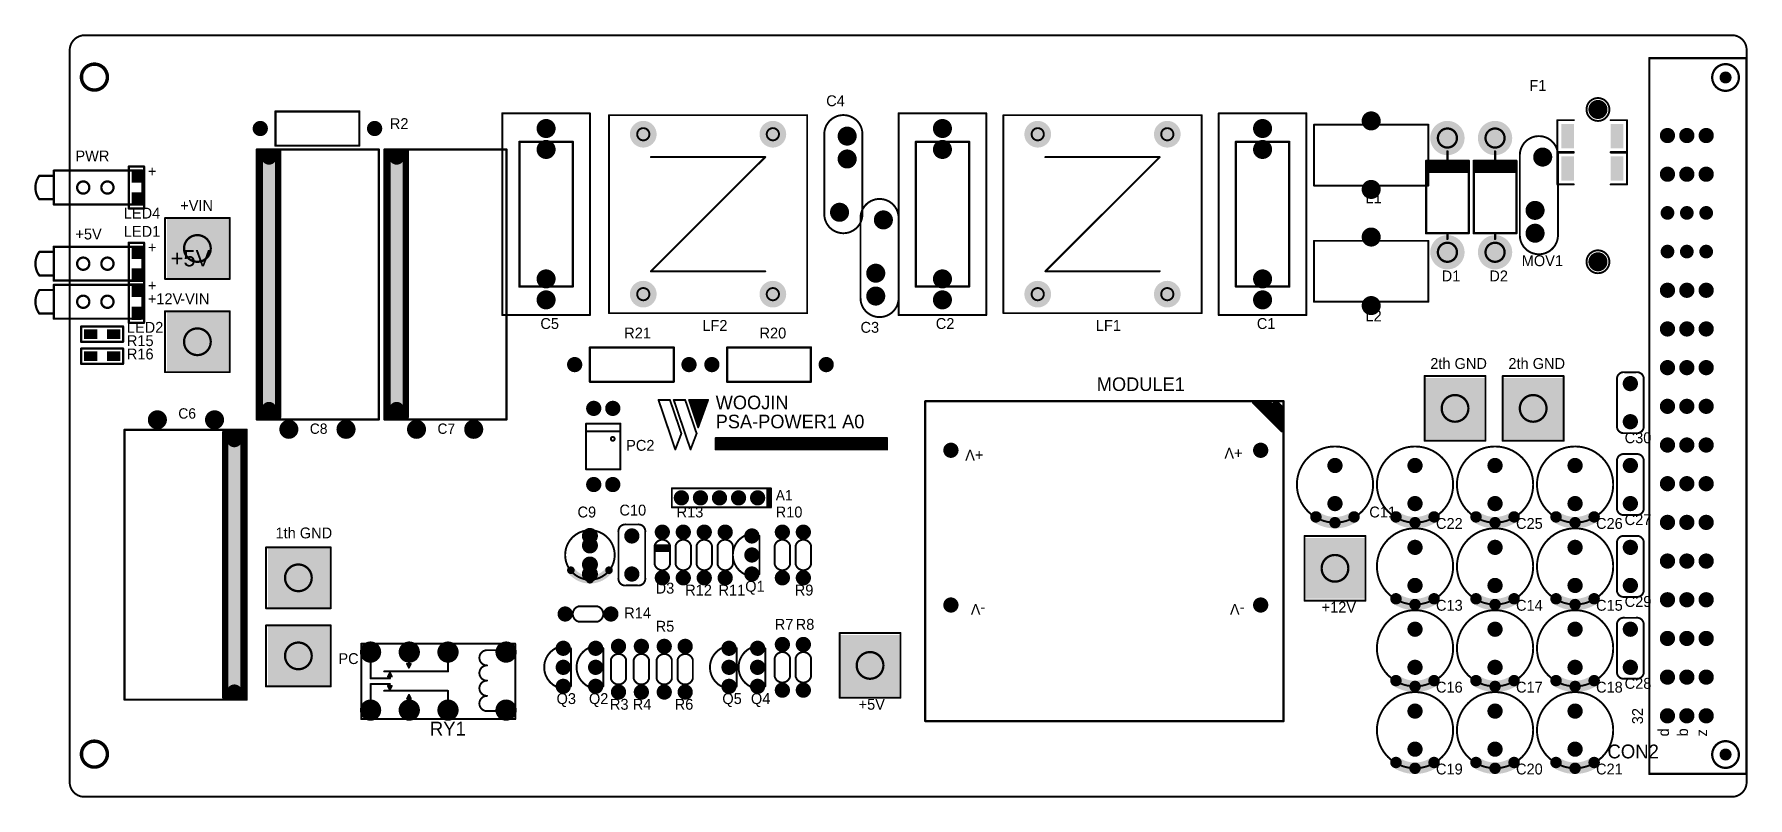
# Model space of a CAD drawing. Extents: x -5 to 220, y 0 to 100.
import ezdxf
from ezdxf.enums import TextEntityAlignment as Align

# ---------------------------------------------------------------- set-up
doc = ezdxf.new("R2010")
doc.units = 0
doc.header["$MEASUREMENT"] = 0
for name, color, linetype in [('2DLINES_1', 2, 'Continuous'), ('2DLINES_2', 10, 'Continuous'), ('BOARD_OUTLINE', 1, 'Continuous'), ('COMP_OUTLINE_TOP', 4, 'Continuous'), ('PADLAYER_BOTTOM', 8, 'Continuous'), ('PADLAYER_TOP', 7, 'Continuous'), ('TEXT_1', 3, 'Continuous'), ('TEXT_ALL', 9, 'Continuous'), ('TOOL_TOP', 5, 'Continuous')]:
    doc.layers.add(name, color=color, linetype=linetype)

msp = doc.modelspace()

# ---------------------------------------------------------------- texts
at = {"layer": 'TEXT_1'}
for s, height, p in [('F1', 1.42858, (191.5, 92.25)), ('PWR', 1.42858, (0.75, 83)), ('+', 1.42858, (10.25, 81)), ('+VIN', 1.42858, (14.5, 76.5)), ('+5V', 1.42858, (0.75, 72.75)), ('+', 1.42858, (10.25, 71)), ('+5V', 2.142869, (13.25, 69)), ('+', 1.42858, (10.25, 66)), ('+12V', 1.42858, (10.25, 64.25)), ('-VIN', 1.42858, (14.5, 64.25)), ('R21', 1.42858, (72.75, 59.75)), ('R20', 1.42858, (90.5, 59.75)), ('R15', 1.42858, (7.5, 58.75)), ('R16', 1.42858, (7.5, 57)), ('2th GND', 1.42858, (178.5, 55.75)), ('2th GND', 1.42858, (188.75, 55.75)), ('WOOJIN', 1.785725, (84.75, 50.35)), ('PSA-POWER1 A0', 1.785725, (84.75, 47.85)), ('C8', 1.357151, (31.5, 47.25)), ('C7', 1.357151, (48.25, 47.25)), ('1th GND', 1.42858, (27, 33.5)), ('+12V', 1.42858, (164.25, 23.75)), ('PC', 1.42858, (35.25, 17)), ('+5V', 1.42858, (103.5, 11))]:
    msp.add_text(s, height=height, dxfattribs=at).set_placement(p, align=Align.BOTTOM_LEFT)
for s, height, rotation, p in [('C4', 1.42858, 359.999983, (99.25, 90.25)), ('R2', 1.42858, 0.000039, (42, 87.25)), ('L1', 1.42858, 359.999982, (170, 77.5)), ('LED4', 1.42858, 359.999982, (7.1, 75.5)), ('LED1', 1.42858, 359.999982, (7.1, 73.1)), ('MOV1', 1.42858, 359.999982, (190.5, 69.25)), ('D1', 1.42858, 359.999982, (180, 67.25)), ('D2', 1.42858, 359.999982, (186.25, 67.25)), ('L2', 1.42858, 359.999982, (170, 62)), ('LED2', 1.42858, 359.999982, (7.5, 60.5)), ('C5', 1.42858, 359.999982, (61.75, 61)), ('LF2', 1.42858, 0.000039, (83.00001, 60.75)), ('C3', 1.42858, 359.999982, (103.75, 60.5)), ('C2', 1.42858, 359.999982, (113.627, 61)), ('LF1', 1.42858, 0.000039, (134.62701, 60.75)), ('C1', 1.42858, 359.999982, (155.75, 61)), ('MODULE1', 1.785725, 0.000039, (134.75, 52.74999)), ('C6', 1.357151, 0.000039, (14.25, 49.25)), ('C30', 1.42858, 359.999982, (204, 46)), ('PC2', 1.42858, 0.000039, (73, 45)), ('C10', 1.42858, 359.999982, (72.123, 36.5)), ('A1', 1.357151, 0.000039, (92.623, 38.5)), ('C9', 1.42858, 359.999982, (66.623, 36.25)), ('R13', 1.42858, 359.999983, (79.623, 36.25)), ('R10', 1.42858, 359.999983, (92.623, 36.25)), ('C11', 1.42858, 359.999982, (170.5, 36.25)), ('C22', 1.42858, 359.999982, (179.25, 34.75)), ('C25', 1.42858, 359.999982, (189.75, 34.75)), ('C26', 1.42858, 359.999982, (200.25, 34.75)), ('C27', 1.42858, 359.999983, (204, 35.25)), ('D3', 1.42858, 359.999982, (76.873, 26.25)), ('R12', 1.42858, 359.999983, (80.75, 26)), ('R11', 1.42858, 359.999983, (85.123, 26)), ('Q1', 1.42858, 359.999983, (88.623, 26.5)), ('R9', 1.42858, 359.999983, (95.123, 26)), ('R14', 1.42858, 0.000039, (72.75, 23)), ('C13', 1.42858, 359.999982, (179.25, 24)), ('C14', 1.42858, 359.999982, (189.75, 24)), ('C15', 1.42858, 359.999982, (200.25, 24)), ('C29', 1.42858, 359.999982, (204, 24.5)), ('R5', 1.42858, 359.999982, (76.873, 21.25)), ('R7', 1.42858, 359.999982, (92.5, 21.5)), ('R8', 1.42858, 359.999982, (95.25, 21.5)), ('Q3', 1.42858, 359.999983, (63.873, 11.75)), ('Q2', 1.42858, 359.999983, (68.123, 11.75)), ('Q5', 1.42858, 359.999983, (85.623, 11.75)), ('Q4', 1.42858, 359.999983, (89.373, 11.75)), ('C16', 1.42858, 359.999982, (179.25, 13.25)), ('C17', 1.42858, 359.999982, (189.75, 13.25)), ('C18', 1.42858, 359.999982, (200.25, 13.25)), ('C28', 1.42858, 359.999983, (204, 13.75)), ('R3', 1.42858, 359.999983, (70.873, 11)), ('R4', 1.42858, 359.999983, (73.873, 11)), ('R6', 1.42858, 359.999982, (79.373, 11)), ('32', 1.42858, 89.999982, (206.84001, 9.523)), ('RY1', 1.814296, 0.000039, (47.25, 7.5)), ('CON2', 1.814296, 359.999983, (201.75001, 4.50001)), ('d', 1.42858, 89.999982, (210.24001, 7.923)), ('b', 1.42858, 89.999982, (212.74001, 7.923)), ('z', 1.42858, 89.999982, (215.24001, 7.923)), ('C19', 1.42858, 359.999982, (179.25, 2.5)), ('C20', 1.42858, 359.999982, (189.75, 2.5)), ('C21', 1.42858, 359.999982, (200.25, 2.5))]:
    msp.add_text(s, height=height, rotation=rotation, dxfattribs=at).set_placement(p, align=Align.BOTTOM_LEFT)
at = {"layer": 'TEXT_ALL'}
for s, p in [('+V', (119.877, 45.99999)), ('+V', (153.877, 46.25)), ('-V', (120.12701, 25.74999)), ('-V', (154.12701, 25.75))]:
    msp.add_text(s, height=1.42858, rotation=180.000019, dxfattribs=at).set_placement(p, align=Align.BOTTOM_LEFT)

# ---------------------------------------------------------------- linework, layer by layer
at = {"layer": '2DLINES_1', "const_width": 0.25}
for points in [[(21, 76), (12.5, 76)], [(12.5, 76), (12.5, 68)], [(21, 68), (21, 76)], [(12.5, 68), (21, 68)], [(21, 63.75), (12.5, 63.75)], [(12.5, 63.75), (12.5, 55.75)], [(21, 55.75), (21, 63.75)], [(12.5, 55.75), (21, 55.75)], [(185.75, 55.25), (177.75, 55.25)], [(177.75, 55.25), (177.75, 46.75)], [(185.75, 46.75), (185.75, 55.25)], [(196, 55.25), (188, 55.25)], [(188, 55.25), (188, 46.75)], [(196, 46.75), (196, 55.25)], [(77.25, 52.1), (79.45, 45.6)], [(77.25, 52.1), (78.75, 52.1)], [(78.75, 52.1), (80.25, 47.7)], [(79.25, 52.1), (81.45, 45.6)], [(79.25, 52.1), (80.75, 52.1)], [(80.75, 52.1), (82.25, 47.7)], [(81.25, 52.1), (82.45, 48.5)], [(81.25, 52.1), (82.45, 48.5)], [(83.75, 52.1), (81.25, 52.1)], [(81.25, 52.1), (83.75, 52.1)], [(81.4, 51.95), (83.6, 51.95)], [(81.4, 51.75), (83.6, 51.75)], [(82.45, 48.5), (83.75, 52.1)], [(81.5, 51.55), (83.5, 51.55)], [(81.6, 51.35), (83.4, 51.35)], [(81.6, 51.15), (83.4, 51.15)], [(81.7, 50.95), (83.3, 50.95)], [(81.8, 50.75), (83.2, 50.75)], [(81.9, 50.55), (83.1, 50.55)], [(81.9, 50.35), (83, 50.35)], [(82, 50.15), (82.9, 50.15)], [(82, 49.95), (82.9, 49.95)], [(82.1, 49.75), (82.8, 49.75)], [(82.1, 49.55), (82.8, 49.55)], [(82.2, 49.35), (82.7, 49.35)], [(79.45, 45.6), (80.25, 47.7)], [(81.45, 45.6), (82.25, 47.7)], [(82.3, 49.15), (82.6, 49.15)], [(82.3, 48.95), (82.6, 48.95)], [(107.25, 47.1), (84.75, 47.1)], [(84.75, 47.1), (84.75, 45.6)], [(107.25, 45.6), (107.25, 47.1)], [(84.75, 45.6), (107.25, 45.6)], [(84.95, 47.05), (107.15, 47.05)], [(84.95, 45.65), (84.95, 47.05)], [(107.15, 45.65), (84.95, 45.65)], [(85, 46.85), (107, 46.85)], [(85, 45.85), (85, 46.85)], [(107, 45.85), (85, 45.85)], [(85.15, 46.75), (106.95, 46.75)], [(85.15, 45.95), (85.15, 46.75)], [(106.95, 45.95), (85.15, 45.95)], [(85.25, 46.6), (106.75, 46.6)], [(85.25, 46.1), (85.25, 46.6)], [(106.75, 46.1), (85.25, 46.1)], [(85.35, 46.55), (106.65, 46.55)], [(85.35, 46.15), (85.35, 46.55)], [(106.65, 46.15), (85.35, 46.15)], [(106.55, 46.45), (85.45, 46.45)], [(85.45, 46.45), (85.45, 46.25)], [(85.45, 46.25), (106.55, 46.25)], [(106.55, 46.25), (106.55, 46.45)], [(106.65, 46.55), (106.65, 46.15)], [(106.75, 46.6), (106.75, 46.1)], [(106.95, 46.75), (106.95, 45.95)], [(107, 46.85), (107, 45.85)], [(107.15, 47.05), (107.15, 45.65)], [(177.75, 46.75), (185.75, 46.75)], [(188, 46.75), (196, 46.75)], [(170, 34.25), (162, 34.25)], [(162, 34.25), (162, 25.75)], [(170, 25.75), (170, 34.25)], [(34.25, 32.75), (25.75, 32.75)], [(25.75, 32.75), (25.75, 24.75)], [(34.25, 24.75), (34.25, 32.75)], [(25.75, 24.75), (34.25, 24.75)], [(162, 25.75), (170, 25.75)], [(34.25, 22.5), (25.75, 22.5)], [(25.75, 22.5), (25.75, 14.5)], [(34.25, 14.5), (34.25, 22.5)], [(109, 21.5), (101, 21.5)], [(101, 21.5), (101, 13)], [(109, 13), (109, 21.5)], [(25.75, 14.5), (34.25, 14.5)], [(101, 13), (109, 13)]]:
    msp.add_lwpolyline(points, dxfattribs=at)
at = {"layer": '2DLINES_1', "const_width": 0.125}
for points in [[(12.4375, 76, 1), (12.5625, 76, 1)], [(12.4375, 76, 1), (12.5625, 76, 1)], [(20.9375, 76, 1), (21.0625, 76, 1)], [(20.9375, 76, 1), (21.0625, 76, 1)], [(12.4375, 68, 1), (12.5625, 68, 1)], [(12.4375, 68, 1), (12.5625, 68, 1)], [(20.9375, 68, 1), (21.0625, 68, 1)], [(20.9375, 68, 1), (21.0625, 68, 1)], [(12.4375, 63.75, 1), (12.5625, 63.75, 1)], [(12.4375, 63.75, 1), (12.5625, 63.75, 1)], [(20.9375, 63.75, 1), (21.0625, 63.75, 1)], [(20.9375, 63.75, 1), (21.0625, 63.75, 1)], [(12.4375, 55.75, 1), (12.5625, 55.75, 1)], [(12.4375, 55.75, 1), (12.5625, 55.75, 1)], [(20.9375, 55.75, 1), (21.0625, 55.75, 1)], [(20.9375, 55.75, 1), (21.0625, 55.75, 1)], [(177.6875, 55.25, 1), (177.8125, 55.25, 1)], [(177.6875, 55.25, 1), (177.8125, 55.25, 1)], [(185.6875, 55.25, 1), (185.8125, 55.25, 1)], [(185.6875, 55.25, 1), (185.8125, 55.25, 1)], [(187.9375, 55.25, 1), (188.0625, 55.25, 1)], [(187.9375, 55.25, 1), (188.0625, 55.25, 1)], [(195.9375, 55.25, 1), (196.0625, 55.25, 1)], [(195.9375, 55.25, 1), (196.0625, 55.25, 1)], [(77.1875, 52.1, 1), (77.3125, 52.1, 1)], [(77.1875, 52.1, 1), (77.3125, 52.1, 1)], [(78.6875, 52.1, 1), (78.8125, 52.1, 1)], [(78.6875, 52.1, 1), (78.8125, 52.1, 1)], [(79.1875, 52.1, 1), (79.3125, 52.1, 1)], [(79.1875, 52.1, 1), (79.3125, 52.1, 1)], [(80.6875, 52.1, 1), (80.8125, 52.1, 1)], [(80.6875, 52.1, 1), (80.8125, 52.1, 1)], [(81.1875, 52.1, 1), (81.3125, 52.1, 1)], [(81.1875, 52.1, 1), (81.3125, 52.1, 1)], [(81.1875, 52.1, 1), (81.3125, 52.1, 1)], [(81.1875, 52.1, 1), (81.3125, 52.1, 1)], [(81.3375, 51.95, 1), (81.4625, 51.95, 1)], [(81.3375, 51.75, 1), (81.4625, 51.75, 1)], [(83.5375, 51.95, 1), (83.6625, 51.95, 1)], [(83.5375, 51.75, 1), (83.6625, 51.75, 1)], [(83.6875, 52.1, 1), (83.8125, 52.1, 1)], [(83.6875, 52.1, 1), (83.8125, 52.1, 1)], [(83.6875, 52.1, 1), (83.8125, 52.1, 1)], [(81.4375, 51.55, 1), (81.5625, 51.55, 1)], [(81.5375, 51.35, 1), (81.6625, 51.35, 1)], [(81.5375, 51.15, 1), (81.6625, 51.15, 1)], [(81.6375, 50.95, 1), (81.7625, 50.95, 1)], [(81.7375, 50.75, 1), (81.8625, 50.75, 1)], [(81.8375, 50.55, 1), (81.9625, 50.55, 1)], [(81.8375, 50.35, 1), (81.9625, 50.35, 1)], [(81.9375, 50.15, 1), (82.0625, 50.15, 1)], [(81.9375, 49.95, 1), (82.0625, 49.95, 1)], [(82.0375, 49.75, 1), (82.1625, 49.75, 1)], [(82.0375, 49.55, 1), (82.1625, 49.55, 1)], [(82.1375, 49.35, 1), (82.2625, 49.35, 1)], [(82.6375, 49.35, 1), (82.7625, 49.35, 1)], [(82.7375, 49.75, 1), (82.8625, 49.75, 1)], [(82.7375, 49.55, 1), (82.8625, 49.55, 1)], [(82.8375, 50.15, 1), (82.9625, 50.15, 1)], [(82.8375, 49.95, 1), (82.9625, 49.95, 1)], [(82.9375, 50.35, 1), (83.0625, 50.35, 1)], [(83.0375, 50.55, 1), (83.1625, 50.55, 1)], [(83.1375, 50.75, 1), (83.2625, 50.75, 1)], [(83.2375, 50.95, 1), (83.3625, 50.95, 1)], [(83.3375, 51.35, 1), (83.4625, 51.35, 1)], [(83.3375, 51.15, 1), (83.4625, 51.15, 1)], [(83.4375, 51.55, 1), (83.5625, 51.55, 1)], [(80.1875, 47.7, 1), (80.3125, 47.7, 1)], [(80.1875, 47.7, 1), (80.3125, 47.7, 1)], [(82.1875, 47.7, 1), (82.3125, 47.7, 1)], [(82.1875, 47.7, 1), (82.3125, 47.7, 1)], [(82.2375, 49.15, 1), (82.3625, 49.15, 1)], [(82.2375, 48.95, 1), (82.3625, 48.95, 1)], [(82.3875, 48.5, 1), (82.5125, 48.5, 1)], [(82.3875, 48.5, 1), (82.5125, 48.5, 1)], [(82.3875, 48.5, 1), (82.5125, 48.5, 1)], [(82.5375, 49.15, 1), (82.6625, 49.15, 1)], [(82.5375, 48.95, 1), (82.6625, 48.95, 1)], [(84.6875, 47.1, 1), (84.8125, 47.1, 1)], [(84.6875, 47.1, 1), (84.8125, 47.1, 1)], [(107.1875, 47.1, 1), (107.3125, 47.1, 1)], [(107.1875, 47.1, 1), (107.3125, 47.1, 1)], [(79.3875, 45.6, 1), (79.5125, 45.6, 1)], [(79.3875, 45.6, 1), (79.5125, 45.6, 1)], [(81.3875, 45.6, 1), (81.5125, 45.6, 1)], [(81.3875, 45.6, 1), (81.5125, 45.6, 1)], [(84.6875, 45.6, 1), (84.8125, 45.6, 1)], [(84.6875, 45.6, 1), (84.8125, 45.6, 1)], [(84.8875, 47.05, 1), (85.0125, 47.05, 1)], [(84.8875, 47.05, 1), (85.0125, 47.05, 1)], [(84.8875, 45.65, 1), (85.0125, 45.65, 1)], [(84.8875, 45.65, 1), (85.0125, 45.65, 1)], [(84.9375, 46.85, 1), (85.0625, 46.85, 1)], [(84.9375, 46.85, 1), (85.0625, 46.85, 1)], [(84.9375, 45.85, 1), (85.0625, 45.85, 1)], [(84.9375, 45.85, 1), (85.0625, 45.85, 1)], [(85.0875, 46.75, 1), (85.2125, 46.75, 1)], [(85.0875, 46.75, 1), (85.2125, 46.75, 1)], [(85.0875, 45.95, 1), (85.2125, 45.95, 1)], [(85.0875, 45.95, 1), (85.2125, 45.95, 1)], [(85.1875, 46.6, 1), (85.3125, 46.6, 1)], [(85.1875, 46.6, 1), (85.3125, 46.6, 1)], [(85.1875, 46.1, 1), (85.3125, 46.1, 1)], [(85.1875, 46.1, 1), (85.3125, 46.1, 1)], [(85.2875, 46.55, 1), (85.4125, 46.55, 1)], [(85.2875, 46.55, 1), (85.4125, 46.55, 1)], [(85.2875, 46.15, 1), (85.4125, 46.15, 1)], [(85.2875, 46.15, 1), (85.4125, 46.15, 1)], [(85.3875, 46.45, 1), (85.5125, 46.45, 1)], [(85.3875, 46.45, 1), (85.5125, 46.45, 1)], [(85.3875, 46.25, 1), (85.5125, 46.25, 1)], [(85.3875, 46.25, 1), (85.5125, 46.25, 1)], [(106.4875, 46.45, 1), (106.6125, 46.45, 1)], [(106.4875, 46.45, 1), (106.6125, 46.45, 1)], [(106.4875, 46.25, 1), (106.6125, 46.25, 1)], [(106.4875, 46.25, 1), (106.6125, 46.25, 1)], [(106.5875, 46.55, 1), (106.7125, 46.55, 1)], [(106.5875, 46.55, 1), (106.7125, 46.55, 1)], [(106.5875, 46.15, 1), (106.7125, 46.15, 1)], [(106.5875, 46.15, 1), (106.7125, 46.15, 1)], [(106.6875, 46.6, 1), (106.8125, 46.6, 1)], [(106.6875, 46.6, 1), (106.8125, 46.6, 1)], [(106.6875, 46.1, 1), (106.8125, 46.1, 1)], [(106.6875, 46.1, 1), (106.8125, 46.1, 1)], [(106.8875, 46.75, 1), (107.0125, 46.75, 1)], [(106.8875, 46.75, 1), (107.0125, 46.75, 1)], [(106.8875, 45.95, 1), (107.0125, 45.95, 1)], [(106.8875, 45.95, 1), (107.0125, 45.95, 1)], [(106.9375, 46.85, 1), (107.0625, 46.85, 1)], [(106.9375, 46.85, 1), (107.0625, 46.85, 1)], [(106.9375, 45.85, 1), (107.0625, 45.85, 1)], [(106.9375, 45.85, 1), (107.0625, 45.85, 1)], [(107.0875, 47.05, 1), (107.2125, 47.05, 1)], [(107.0875, 47.05, 1), (107.2125, 47.05, 1)], [(107.0875, 45.65, 1), (107.2125, 45.65, 1)], [(107.0875, 45.65, 1), (107.2125, 45.65, 1)], [(107.1875, 45.6, 1), (107.3125, 45.6, 1)], [(107.1875, 45.6, 1), (107.3125, 45.6, 1)], [(177.6875, 46.75, 1), (177.8125, 46.75, 1)], [(177.6875, 46.75, 1), (177.8125, 46.75, 1)], [(185.6875, 46.75, 1), (185.8125, 46.75, 1)], [(185.6875, 46.75, 1), (185.8125, 46.75, 1)], [(187.9375, 46.75, 1), (188.0625, 46.75, 1)], [(187.9375, 46.75, 1), (188.0625, 46.75, 1)], [(195.9375, 46.75, 1), (196.0625, 46.75, 1)], [(195.9375, 46.75, 1), (196.0625, 46.75, 1)], [(161.9375, 34.25, 1), (162.0625, 34.25, 1)], [(161.9375, 34.25, 1), (162.0625, 34.25, 1)], [(169.9375, 34.25, 1), (170.0625, 34.25, 1)], [(169.9375, 34.25, 1), (170.0625, 34.25, 1)], [(25.6875, 32.75, 1), (25.8125, 32.75, 1)], [(25.6875, 32.75, 1), (25.8125, 32.75, 1)], [(34.1875, 32.75, 1), (34.3125, 32.75, 1)], [(34.1875, 32.75, 1), (34.3125, 32.75, 1)], [(25.6875, 24.75, 1), (25.8125, 24.75, 1)], [(25.6875, 24.75, 1), (25.8125, 24.75, 1)], [(34.1875, 24.75, 1), (34.3125, 24.75, 1)], [(34.1875, 24.75, 1), (34.3125, 24.75, 1)], [(161.9375, 25.75, 1), (162.0625, 25.75, 1)], [(161.9375, 25.75, 1), (162.0625, 25.75, 1)], [(169.9375, 25.75, 1), (170.0625, 25.75, 1)], [(169.9375, 25.75, 1), (170.0625, 25.75, 1)], [(25.6875, 22.5, 1), (25.8125, 22.5, 1)], [(25.6875, 22.5, 1), (25.8125, 22.5, 1)], [(34.1875, 22.5, 1), (34.3125, 22.5, 1)], [(34.1875, 22.5, 1), (34.3125, 22.5, 1)], [(100.9375, 21.5, 1), (101.0625, 21.5, 1)], [(100.9375, 21.5, 1), (101.0625, 21.5, 1)], [(108.9375, 21.5, 1), (109.0625, 21.5, 1)], [(108.9375, 21.5, 1), (109.0625, 21.5, 1)], [(25.6875, 14.5, 1), (25.8125, 14.5, 1)], [(25.6875, 14.5, 1), (25.8125, 14.5, 1)], [(34.1875, 14.5, 1), (34.3125, 14.5, 1)], [(34.1875, 14.5, 1), (34.3125, 14.5, 1)], [(100.9375, 13, 1), (101.0625, 13, 1)], [(100.9375, 13, 1), (101.0625, 13, 1)], [(108.9375, 13, 1), (109.0625, 13, 1)], [(108.9375, 13, 1), (109.0625, 13, 1)]]:
    msp.add_lwpolyline(points, format="xyb", close=True, dxfattribs=at)
at = {"layer": '2DLINES_2', "const_width": 0.3}
for points in [[(7.75, 82.75), (7.75, 77.25)], [(9.75, 82.75), (7.75, 82.75)], [(9.75, 77.25), (9.75, 82.75)], [(7.75, 77.25), (9.75, 77.25)], [(7.75, 72.75), (7.75, 67.25)], [(9.75, 72.75), (7.75, 72.75)], [(9.75, 67.25), (9.75, 72.75)], [(7.75, 67.75), (7.75, 62.25)], [(9.75, 67.75), (7.75, 67.75)], [(9.75, 62.25), (9.75, 67.75)], [(7.75, 67.25), (9.75, 67.25)], [(7, 61.75), (1.5, 61.75)], [(1.5, 61.75), (1.5, 59.75)], [(7, 59.75), (7, 61.75)], [(7.75, 62.25), (9.75, 62.25)], [(1.5, 59.75), (7, 59.75)], [(7, 58.85), (1.5, 58.85)], [(1.5, 58.85), (1.5, 56.85)], [(7, 56.85), (7, 58.85)], [(1.5, 56.85), (7, 56.85)]]:
    msp.add_lwpolyline(points, dxfattribs=at)
at = {"layer": '2DLINES_2', "const_width": 0.15}
for points in [[(7.675, 82.75, 1), (7.825, 82.75, 1)], [(7.675, 82.75, 1), (7.825, 82.75, 1)], [(9.675, 82.75, 1), (9.825, 82.75, 1)], [(9.675, 82.75, 1), (9.825, 82.75, 1)], [(7.675, 77.25, 1), (7.825, 77.25, 1)], [(7.675, 77.25, 1), (7.825, 77.25, 1)], [(9.675, 77.25, 1), (9.825, 77.25, 1)], [(9.675, 77.25, 1), (9.825, 77.25, 1)], [(7.675, 72.75, 1), (7.825, 72.75, 1)], [(7.675, 72.75, 1), (7.825, 72.75, 1)], [(9.675, 72.75, 1), (9.825, 72.75, 1)], [(9.675, 72.75, 1), (9.825, 72.75, 1)], [(7.675, 67.75, 1), (7.825, 67.75, 1)], [(7.675, 67.75, 1), (7.825, 67.75, 1)], [(9.675, 67.75, 1), (9.825, 67.75, 1)], [(9.675, 67.75, 1), (9.825, 67.75, 1)], [(7.675, 67.25, 1), (7.825, 67.25, 1)], [(7.675, 67.25, 1), (7.825, 67.25, 1)], [(9.675, 67.25, 1), (9.825, 67.25, 1)], [(9.675, 67.25, 1), (9.825, 67.25, 1)], [(1.425, 61.75, 1), (1.575, 61.75, 1)], [(1.425, 61.75, 1), (1.575, 61.75, 1)], [(6.925, 61.75, 1), (7.075, 61.75, 1)], [(6.925, 61.75, 1), (7.075, 61.75, 1)], [(7.675, 62.25, 1), (7.825, 62.25, 1)], [(7.675, 62.25, 1), (7.825, 62.25, 1)], [(9.675, 62.25, 1), (9.825, 62.25, 1)], [(9.675, 62.25, 1), (9.825, 62.25, 1)], [(1.425, 59.75, 1), (1.575, 59.75, 1)], [(1.425, 59.75, 1), (1.575, 59.75, 1)], [(1.425, 58.85, 1), (1.575, 58.85, 1)], [(1.425, 58.85, 1), (1.575, 58.85, 1)], [(6.925, 59.75, 1), (7.075, 59.75, 1)], [(6.925, 59.75, 1), (7.075, 59.75, 1)], [(6.925, 58.85, 1), (7.075, 58.85, 1)], [(6.925, 58.85, 1), (7.075, 58.85, 1)], [(1.425, 56.85, 1), (1.575, 56.85, 1)], [(1.425, 56.85, 1), (1.575, 56.85, 1)], [(6.925, 56.85, 1), (7.075, 56.85, 1)], [(6.925, 56.85, 1), (7.075, 56.85, 1)]]:
    msp.add_lwpolyline(points, format="xyb", close=True, dxfattribs=at)
at = {"layer": 'BOARD_OUTLINE', "const_width": 0.254}
for points in [[(-0.00008, 98.0173, -0.416772), (2, 100)], [(2, 100), (218, 100, -0.427052)], [(218, 100, -0.427052), (220.00183, 98.08367, -0.010909)], [(0, 98), (-0.00008, 98.0173, -0.416772)], [(220.00183, 98.08367, -0.010909), (220, 98)], [(220, 98), (220, 2, -0.010909)], [(-0.00183, 1.91633, -0.010909), (0, 2)], [(2, 0, -0.427052), (-0.00183, 1.91633, -0.010909)], [(218, 0), (2, 0, -0.427052)], [(220.00183, 1.91633, -0.427052), (218, 0)], [(220, 2, -0.010909), (220.00183, 1.91633, -0.427052)]]:
    msp.add_lwpolyline(points, format="xyb", dxfattribs=at)
at = {"layer": 'BOARD_OUTLINE', "const_width": 0.127}
for points in [[(1.9365, 100, 1), (2.0635, 100, 1)], [(1.9365, 100, 1), (2.0635, 100, 1)], [(217.9365, 100, 1), (218.0635, 100, 1)], [(217.9365, 100, 1), (218.0635, 100, 1)], [(-0.06358, 98.0173, 1), (0.06342, 98.0173, 1)], [(-0.06358, 98.0173, 1), (0.06342, 98.0173, 1)], [(-0.0635, 98, 1), (0.0635, 98, 1)], [(-0.0635, 98, 1), (0.0635, 98, 1)], [(219.9365, 98, 1), (220.0635, 98, 1)], [(219.9365, 98, 1), (220.0635, 98, 1)], [(219.93833, 98.08367, 1), (220.06533, 98.08367, 1)], [(219.93833, 98.08367, 1), (220.06533, 98.08367, 1)], [(-0.06533, 1.91633, 1), (0.06167, 1.91633, 1)], [(-0.06533, 1.91633, 1), (0.06167, 1.91633, 1)], [(-0.0635, 2, 1), (0.0635, 2, 1)], [(-0.0635, 2, 1), (0.0635, 2, 1)], [(1.9365, 0, 1), (2.0635, 0, 1)], [(1.9365, 0, 1), (2.0635, 0, 1)], [(217.9365, 0, 1), (218.0635, 0, 1)], [(217.9365, 0, 1), (218.0635, 0, 1)], [(219.9365, 2, 1), (220.0635, 2, 1)], [(219.9365, 2, 1), (220.0635, 2, 1)], [(219.93833, 1.91633, 1), (220.06533, 1.91633, 1)], [(219.93833, 1.91633, 1), (220.06533, 1.91633, 1)]]:
    msp.add_lwpolyline(points, format="xyb", close=True, dxfattribs=at)
at = {"layer": 'BOARD_OUTLINE', "const_width": 0.254}
msp.add_lwpolyline([(0, 2), (0, 98)], dxfattribs=at)
at = {"layer": 'COMP_OUTLINE_TOP'}
for points, const_width in [([(207.24, 3), (207.24003, 97)], 0.3), ([(207.24003, 97), (220.00003, 97)], 0.3), ([(220.00003, 97), (220, 3)], 0.3), ([(38, 90), (27, 90)], 0.3), ([(27, 90), (27, 85.5)], 0.3), ([(38, 85.5), (38, 90)], 0.3), ([(56.75, 89.75), (68.25, 89.75)], 0.254), ([(56.75, 63.25), (56.75, 89.75)], 0.254), ([(68.25, 89.75), (68.25, 63.25)], 0.254), ([(70.75, 89.49999), (96.75, 89.5)], 0.254), ([(70.75001, 63.49999), (70.75, 89.49999)], 0.254), ([(96.75, 89.5), (96.75001, 63.5)], 0.254), ([(108.75, 89.75), (120.25, 89.75)], 0.254), ([(108.75, 63.25), (108.75, 89.75)], 0.254), ([(120.25, 89.75), (120.25, 63.25)], 0.254), ([(122.5, 89.49999), (148.5, 89.5)], 0.254), ([(122.50001, 63.49999), (122.5, 89.49999)], 0.254), ([(148.5, 89.5), (148.50001, 63.5)], 0.254), ([(150.75, 89.75), (162.25, 89.75)], 0.254), ([(150.75, 63.25), (150.75, 89.75)], 0.254), ([(162.25, 89.75), (162.25, 63.25)], 0.254), ([(163.25, 80.25), (163.25, 88.25)], 0.254), ([(163.25, 88.25), (178.25, 88.25)], 0.254), ([(178.25, 88.25), (178.25, 80.25)], 0.254), ([(197.337, 88.8455), (195.178, 88.8455)], 0.254), ([(195.178, 88.8455), (195.178, 84.6545)], 0.254), ([(202.163, 88.8455), (204.322, 88.8455)], 0.254), ([(204.322, 88.8455), (204.322, 84.6545)], 0.254), ([(27, 85.5), (38, 85.5)], 0.3), ([(59, 86), (66, 86)], 0.3), ([(59, 67), (59, 86)], 0.3), ([(66, 86), (66, 67)], 0.3), ([(104, 87), (104, 76.5)], 0.254), ([(111, 86), (118, 86)], 0.3), ([(111, 67), (111, 86)], 0.3), ([(118, 86), (118, 67)], 0.3), ([(153, 86), (160, 86)], 0.3), ([(153, 67), (153, 86)], 0.3), ([(160, 86), (160, 67)], 0.3), ([(40.55, 85), (24.55, 85)], 0.3), ([(24.55, 85), (24.55, 49.55)], 0.3), ([(24.95, 84.75), (27.35, 84.75)], 0.8), ([(24.95, 49.85), (24.95, 84.75)], 0.8), ([(26.15, 84), (26.15, 50.85)], 2), ([(27.35, 84.75), (27.35, 49.85)], 0.8), ([(40.55, 49.55), (40.55, 85)], 0.3), ([(57.3, 85), (41.3, 85)], 0.3), ([(41.3, 85), (41.3, 49.55)], 0.3), ([(41.7, 84.75), (44.1, 84.75)], 0.8), ([(41.7, 49.85), (41.7, 84.75)], 0.8), ([(42.9, 84), (42.9, 50.85)], 2), ([(44.1, 84.75), (44.1, 49.85)], 0.8), ([(57.3, 49.55), (57.3, 85)], 0.3), ([(91.25, 84), (76.25, 83.99999)], 0.254), ([(76.25001, 68.99999), (91.25, 84)], 0.254), ([(143, 84), (128, 83.99999)], 0.254), ([(128.00001, 68.99999), (143, 84)], 0.254), ([(177.95, 83.5), (183.55, 83.5)], 0.3), ([(177.95, 74), (177.95, 83.5)], 0.3), ([(183.55, 83.3), (177.95, 83.3)], 0.3), ([(183.55, 83.1), (177.95, 83.1)], 0.3), ([(180.75, 83.5), (180.75, 84.75)], 0.3), ([(183.55, 83.5), (183.55, 74)], 0.3), ([(184.2, 83.5), (189.8, 83.5)], 0.3), ([(184.2, 74), (184.2, 83.5)], 0.3), ([(189.8, 83.3), (184.2, 83.3)], 0.3), ([(189.8, 83.1), (184.2, 83.1)], 0.3), ([(187, 83.5), (187, 84.75)], 0.3), ([(189.8, 83.5), (189.8, 74)], 0.3), ([(190.25, 73.75), (190.25, 84.25)], 0.254), ([(195.178, 84.6545), (197.337, 84.6545)], 0.254), ([(197.337, 84.5955), (195.178, 84.5955)], 0.254), ([(195.178, 84.5955), (195.178, 80.4045)], 0.254), ([(204.322, 84.6545), (202.163, 84.6545)], 0.254), ([(202.163, 84.5955), (204.322, 84.5955)], 0.254), ([(204.322, 84.5955), (204.322, 80.4045)], 0.254), ([(-2.087, 81.545), (-3.9853, 81.545)], 0.3), ([(-2.087, 82.222), (9.54, 82.222)], 0.3), ([(-2.087, 77.778), (-2.087, 82.222)], 0.3), ([(-2.087, 78.455), (-2.087, 81.545)], 0.3), ([(7.75, 77.25), (7.75, 82.75)], 0.254), ([(7.75, 82.75), (9.75, 82.75)], 0.254), ([(9.54, 82.222), (9.54, 77.778)], 0.3), ([(9.75, 82.75), (9.75, 77.25)], 0.254), ([(183.55, 82.95), (177.95, 82.95)], 0.3), ([(183.55, 82.8), (177.95, 82.8)], 0.3), ([(183.55, 82.55), (177.95, 82.55)], 0.3), ([(183.55, 82.35), (177.95, 82.35)], 0.3), ([(183.55, 82.2), (177.95, 82.2)], 0.3), ([(183.55, 82.05), (177.95, 82.05)], 0.3), ([(189.8, 82.95), (184.2, 82.95)], 0.3), ([(189.8, 82.8), (184.2, 82.8)], 0.3), ([(189.8, 82.55), (184.2, 82.55)], 0.3), ([(189.8, 82.35), (184.2, 82.35)], 0.3), ([(189.8, 82.2), (184.2, 82.2)], 0.3), ([(189.8, 82.05), (184.2, 82.05)], 0.3), ([(178.25, 80.25), (163.25, 80.25)], 0.254), ([(195.178, 80.4045), (197.337, 80.4045)], 0.254), ([(204.322, 80.4045), (202.163, 80.4045)], 0.254), ([(-3.9853, 78.455), (-2.087, 78.455)], 0.3), ([(9.54, 77.778), (-2.087, 77.778)], 0.3), ([(9.75, 77.25), (7.75, 77.25)], 0.254), ([(103.75, 65.5), (103.75, 76)], 0.254), ([(-2.087, 72.222), (9.54, 72.222)], 0.3), ([(-2.087, 67.778), (-2.087, 72.222)], 0.3), ([(7.75, 67.25), (7.75, 72.75)], 0.254), ([(7.75, 72.75), (9.75, 72.75)], 0.254), ([(9.54, 72.222), (9.54, 67.778)], 0.3), ([(9.75, 72.75), (9.75, 67.25)], 0.254), ([(163.25, 65), (163.25, 73)], 0.254), ([(163.25, 73), (178.25, 73)], 0.254), ([(183.55, 74), (177.95, 74)], 0.3), ([(178.25, 73), (178.25, 65)], 0.254), ([(180.75, 73.25), (180.75, 74)], 0.3), ([(189.8, 74), (184.2, 74)], 0.3), ([(187, 73.25), (187, 74)], 0.3), ([(-2.087, 71.545), (-3.9853, 71.545)], 0.3), ([(-2.087, 68.455), (-2.087, 71.545)], 0.3), ([(-3.9853, 68.455), (-2.087, 68.455)], 0.3), ([(9.54, 67.778), (-2.087, 67.778)], 0.3), ([(7.75, 62.25), (7.75, 67.75)], 0.254), ([(7.75, 67.75), (9.75, 67.75)], 0.254), ([(9.75, 67.75), (9.75, 62.25)], 0.254), ([(91.25001, 69), (76.25001, 68.99999)], 0.254), ([(143.00001, 69), (128.00001, 68.99999)], 0.254), ([(-2.087, 66.545), (-3.9853, 66.545)], 0.3), ([(-2.087, 67.222), (9.54, 67.222)], 0.3), ([(-2.087, 62.778), (-2.087, 67.222)], 0.3), ([(-2.087, 63.455), (-2.087, 66.545)], 0.3), ([(9.75, 67.25), (7.75, 67.25)], 0.254), ([(9.54, 67.222), (9.54, 62.778)], 0.3), ([(66, 67), (59, 67)], 0.3), ([(118, 67), (111, 67)], 0.3), ([(160, 67), (153, 67)], 0.3), ([(-3.9853, 63.455), (-2.087, 63.455)], 0.3), ([(68.25, 63.25), (56.75, 63.25)], 0.254), ([(96.75001, 63.5), (70.75001, 63.49999)], 0.254), ([(120.25, 63.25), (108.75, 63.25)], 0.254), ([(148.50001, 63.5), (122.50001, 63.49999)], 0.254), ([(162.25, 63.25), (150.75, 63.25)], 0.254), ([(178.25, 65), (163.25, 65)], 0.254), ([(9.54, 62.778), (-2.087, 62.778)], 0.3), ([(1.5, 61.75), (7, 61.75)], 0.254), ([(1.5, 59.75), (1.5, 61.75)], 0.254), ([(7, 61.75), (7, 59.75)], 0.254), ([(9.75, 62.25), (7.75, 62.25)], 0.254), ([(7, 59.75), (1.5, 59.75)], 0.254), ([(1.5, 58.85), (7, 58.85)], 0.254), ([(1.5, 56.85), (1.5, 58.85)], 0.254), ([(7, 58.85), (7, 56.85)], 0.254), ([(68.25, 59), (68.25, 54.5)], 0.3), ([(79.25, 59), (68.25, 59)], 0.3), ([(79.25, 54.5), (79.25, 59)], 0.3), ([(86.25, 59), (86.25, 54.5)], 0.3), ([(97.25, 59), (86.25, 59)], 0.3), ([(97.25, 54.5), (97.25, 59)], 0.3), ([(7, 56.85), (1.5, 56.85)], 0.254), ([(68.25, 54.5), (79.25, 54.5)], 0.3), ([(86.25, 54.5), (97.25, 54.5)], 0.3), ([(203, 48.75), (203, 54.75)], 0.254), ([(159.25, 51.94), (112.25, 51.93999)], 0.3), ([(112.25, 51.93999), (112.25001, 9.93998)], 0.3), ([(159, 48), (155.25, 51.75)], 0.3), ([(159, 48.25), (155.5, 51.75)], 0.3), ([(159, 48.5), (155.75, 51.75)], 0.3), ([(159, 48.75), (156, 51.75)], 0.3), ([(159, 49), (156.25, 51.75)], 0.3), ([(159, 49.25), (156.5, 51.75)], 0.3), ([(159, 49.5), (156.75, 51.75)], 0.3), ([(159, 49.75), (157, 51.75)], 0.3), ([(159, 50), (157.25, 51.75)], 0.3), ([(159, 50.25), (157.5, 51.75)], 0.3), ([(159, 50.5), (157.875, 51.625)], 0.3), ([(159, 50.75), (158, 51.75)], 0.3), ([(159, 51), (158.25, 51.75)], 0.3), ([(159, 51.25), (158.5, 51.75)], 0.3), ([(159.25001, 9.94), (159.25, 51.94)], 0.3), ([(24.55, 49.55), (40.55, 49.55)], 0.3), ([(27.35, 49.85), (24.95, 49.85)], 0.8), ([(41.3, 49.55), (57.3, 49.55)], 0.3), ([(44.1, 49.85), (41.7, 49.85)], 0.8), ([(23.2, 48.2), (7.2, 48.2)], 0.3), ([(7.2, 48.2), (7.20001, 12.75)], 0.3), ([(20.40001, 13), (20.4, 47.9)], 0.8), ([(20.4, 47.9), (22.8, 47.9)], 0.8), ([(21.60001, 13.75), (21.6, 46.9)], 2), ([(22.8, 47.9), (22.80001, 13)], 0.8), ([(23.20001, 12.75), (23.2, 48.2)], 0.3), ([(67.75, 43), (67.75, 49)], 0.254), ([(67.75, 49), (72.25, 49)], 0.254), ([(72.25, 48), (67.75, 48)], 0.254), ([(72.25, 49), (72.25, 43)], 0.254), ([(72.25, 43), (67.75, 43)], 0.254), ([(206.5, 44), (206.5, 38)], 0.254), ([(92, 40.5), (79, 40.5)], 0.254), ([(79, 40.5), (79, 39)], 0.254), ([(91.5, 38), (91.5, 40.5)], 0.254), ([(91.75, 38), (91.75, 40.5)], 0.254), ([(92, 38), (92, 40.5)], 0.254), ([(79, 39.5), (79, 38)], 0.254), ([(92, 38), (92, 39.5)], 0.254), ([(79, 38), (92, 38)], 0.254), ([(72, 28.75), (72, 34.75)], 0.254), ([(90.5, 29.25), (90.5, 34.25)], 0.254), ([(78.75, 33), (76.75, 33)], 0.254), ([(78.75, 32.875), (76.75, 32.875)], 0.254), ([(78.75, 32.75), (76.75, 32.75)], 0.254), ([(78.75, 32.625), (76.75, 32.625)], 0.254), ([(78.75, 32.5), (76.75, 32.5)], 0.254), ([(78.75, 32.375), (76.75, 32.375)], 0.254), ([(76.75, 32.25), (78.75, 32.25)], 0.254), ([(78.75, 32.25), (76.75, 32.25)], 0.254), ([(203, 27.25), (203, 33.25)], 0.254), ([(206.5, 22.5), (206.5, 16.5)], 0.254), ([(58.45, 20.1), (38.25, 20.09999)], 0.25), ([(38.25, 20.09999), (38.25, 10.19999)], 0.25), ([(38.75, 19.24999), (38.25, 18.99999)], 0.25), ([(39.5, 18.99999), (38.25, 18.99999)], 0.25), ([(38.25, 18.99999), (38.75, 18.74999)], 0.25), ([(38.75, 18.74999), (38.75, 19.24999)], 0.25), ([(54.75, 19.25), (56, 19.25)], 0.25), ([(58.45, 10.2), (58.45, 20.1)], 0.25), ([(65.75, 14.5), (65.75, 19.5)], 0.254), ([(70, 14.5), (70, 19.5)], 0.254), ([(87.5, 14.5), (87.5, 19.5)], 0.254), ([(91.25, 14.5), (91.25, 19.5)], 0.254), ([(39.47, 17.72999), (39.47, 15.54999)], 0.25), ([(49.63, 16.46), (41.248, 16.45999)], 0.25), ([(42.01, 16.288), (41.76, 15.788)], 0.25), ([(41.76, 15.788), (42.26, 15.788)], 0.25), ([(42.011, 15.539), (42.01, 16.288)], 0.25), ([(42.26, 15.788), (42.01, 16.288)], 0.25), ([(44.499, 16.951), (44.249, 17.451)], 0.25), ([(44.249, 17.451), (44.749, 17.451)], 0.25), ([(44.5, 17.7), (44.499, 16.951)], 0.25), ([(44.749, 17.451), (44.499, 16.951)], 0.25), ([(49.63, 17.73), (49.63, 16.46)], 0.25), ([(39.47, 15.54999), (42.01, 15.54999)], 0.25), ([(39.47, 14.79999), (42.01, 14.8)], 0.25), ([(39.47, 12.64999), (39.47, 14.79999)], 0.25), ([(49.63, 13.92), (41.248, 13.91999)], 0.25), ([(41.999, 14.051), (41.749, 14.551)], 0.25), ([(41.749, 14.551), (42.249, 14.551)], 0.25), ([(42, 14.8), (41.999, 14.051)], 0.25), ([(42.249, 14.551), (41.999, 14.051)], 0.25), ([(44.51, 13.388), (44.26, 12.888)], 0.25), ([(44.511, 12.639), (44.51, 13.388)], 0.25), ([(44.76, 12.888), (44.51, 13.388)], 0.25), ([(49.63, 12.65), (49.63, 13.92)], 0.25), ([(7.20001, 12.75), (23.20001, 12.75)], 0.3), ([(22.80001, 13), (20.40001, 13)], 0.8), ([(44.26, 12.888), (44.76, 12.888)], 0.25), ([(54.75, 11.25), (56, 11.25)], 0.25), ([(38.25, 10.19999), (58.45, 10.2)], 0.25), ([(112.25001, 9.93998), (159.25001, 9.94)], 0.3), ([(220, 3), (207.24, 3)], 0.3)]:
    msp.add_lwpolyline(points, dxfattribs=dict(at, const_width=const_width))
for points, const_width in [([(207.16503, 97, 1), (207.31503, 97, 1)], 0.15), ([(207.16503, 97, 1), (207.31503, 97, 1)], 0.15), ([(219.92503, 97, 1), (220.07503, 97, 1)], 0.15), ([(219.92503, 97, 1), (220.07503, 97, 1)], 0.15), ([(26.925, 90, 1), (27.075, 90, 1)], 0.15), ([(26.925, 90, 1), (27.075, 90, 1)], 0.15), ([(37.925, 90, 1), (38.075, 90, 1)], 0.15), ([(37.925, 90, 1), (38.075, 90, 1)], 0.15), ([(56.6865, 89.75, 1), (56.8135, 89.75, 1)], 0.127), ([(56.6865, 89.75, 1), (56.8135, 89.75, 1)], 0.127), ([(68.1865, 89.75, 1), (68.3135, 89.75, 1)], 0.127), ([(68.1865, 89.75, 1), (68.3135, 89.75, 1)], 0.127), ([(70.6865, 89.49999, 1), (70.8135, 89.49999, 1)], 0.127), ([(70.6865, 89.49999, 1), (70.8135, 89.49999, 1)], 0.127), ([(96.6865, 89.5, 1), (96.8135, 89.5, 1)], 0.127), ([(96.6865, 89.5, 1), (96.8135, 89.5, 1)], 0.127), ([(101.4365, 89.51312, 1), (101.5635, 89.51312, 1)], 0.127), ([(101.4365, 89.51312, 1), (101.5635, 89.51312, 1)], 0.127), ([(108.6865, 89.75, 1), (108.8135, 89.75, 1)], 0.127), ([(108.6865, 89.75, 1), (108.8135, 89.75, 1)], 0.127), ([(120.1865, 89.75, 1), (120.3135, 89.75, 1)], 0.127), ([(120.1865, 89.75, 1), (120.3135, 89.75, 1)], 0.127), ([(122.4365, 89.49999, 1), (122.5635, 89.49999, 1)], 0.127), ([(122.4365, 89.49999, 1), (122.5635, 89.49999, 1)], 0.127), ([(148.4365, 89.5, 1), (148.5635, 89.5, 1)], 0.127), ([(148.4365, 89.5, 1), (148.5635, 89.5, 1)], 0.127), ([(150.6865, 89.75, 1), (150.8135, 89.75, 1)], 0.127), ([(150.6865, 89.75, 1), (150.8135, 89.75, 1)], 0.127), ([(162.1865, 89.75, 1), (162.3135, 89.75, 1)], 0.127), ([(162.1865, 89.75, 1), (162.3135, 89.75, 1)], 0.127), ([(163.1865, 88.25, 1), (163.3135, 88.25, 1)], 0.127), ([(163.1865, 88.25, 1), (163.3135, 88.25, 1)], 0.127), ([(178.1865, 88.25, 1), (178.3135, 88.25, 1)], 0.127), ([(178.1865, 88.25, 1), (178.3135, 88.25, 1)], 0.127), ([(195.1145, 88.8455, 1), (195.2415, 88.8455, 1)], 0.127), ([(195.1145, 88.8455, 1), (195.2415, 88.8455, 1)], 0.127), ([(197.2735, 88.8455, 1), (197.4005, 88.8455, 1)], 0.127), ([(202.0995, 88.8455, 1), (202.2265, 88.8455, 1)], 0.127), ([(204.2585, 88.8455, 1), (204.3855, 88.8455, 1)], 0.127), ([(204.2585, 88.8455, 1), (204.3855, 88.8455, 1)], 0.127), ([(26.925, 85.5, 1), (27.075, 85.5, 1)], 0.15), ([(26.925, 85.5, 1), (27.075, 85.5, 1)], 0.15), ([(37.925, 85.5, 1), (38.075, 85.5, 1)], 0.15), ([(37.925, 85.5, 1), (38.075, 85.5, 1)], 0.15), ([(58.925, 86, 1), (59.075, 86, 1)], 0.15), ([(58.925, 86, 1), (59.075, 86, 1)], 0.15), ([(65.925, 86, 1), (66.075, 86, 1)], 0.15), ([(65.925, 86, 1), (66.075, 86, 1)], 0.15), ([(98.9365, 87, 1), (99.0635, 87, 1)], 0.127), ([(98.9365, 87, 1), (99.0635, 87, 1)], 0.127), ([(103.9365, 87, 1), (104.0635, 87, 1)], 0.127), ([(103.9365, 87, 1), (104.0635, 87, 1)], 0.127), ([(110.925, 86, 1), (111.075, 86, 1)], 0.15), ([(110.925, 86, 1), (111.075, 86, 1)], 0.15), ([(117.925, 86, 1), (118.075, 86, 1)], 0.15), ([(117.925, 86, 1), (118.075, 86, 1)], 0.15), ([(152.925, 86, 1), (153.075, 86, 1)], 0.15), ([(152.925, 86, 1), (153.075, 86, 1)], 0.15), ([(159.925, 86, 1), (160.075, 86, 1)], 0.15), ([(159.925, 86, 1), (160.075, 86, 1)], 0.15), ([(192.6865, 86.75, 1), (192.8135, 86.75, 1)], 0.127), ([(192.6865, 86.75, 1), (192.8135, 86.75, 1)], 0.127), ([(24.475, 85, 1), (24.625, 85, 1)], 0.15), ([(24.475, 85, 1), (24.625, 85, 1)], 0.15), ([(24.75, 84.75, 1), (25.15, 84.75, 1)], 0.4), ([(24.75, 84.75, 1), (25.15, 84.75, 1)], 0.4), ([(25.65, 84, 1), (26.65, 84, 1)], 1), ([(27.15, 84.75, 1), (27.55, 84.75, 1)], 0.4), ([(27.15, 84.75, 1), (27.55, 84.75, 1)], 0.4), ([(40.475, 85, 1), (40.625, 85, 1)], 0.15), ([(40.475, 85, 1), (40.625, 85, 1)], 0.15), ([(41.225, 85, 1), (41.375, 85, 1)], 0.15), ([(41.225, 85, 1), (41.375, 85, 1)], 0.15), ([(41.5, 84.75, 1), (41.9, 84.75, 1)], 0.4), ([(41.5, 84.75, 1), (41.9, 84.75, 1)], 0.4), ([(42.4, 84, 1), (43.4, 84, 1)], 1), ([(43.9, 84.75, 1), (44.3, 84.75, 1)], 0.4), ([(43.9, 84.75, 1), (44.3, 84.75, 1)], 0.4), ([(57.225, 85, 1), (57.375, 85, 1)], 0.15), ([(57.225, 85, 1), (57.375, 85, 1)], 0.15), ([(76.1865, 83.99999, 1), (76.3135, 83.99999, 1)], 0.127), ([(91.1865, 84, 1), (91.3135, 84, 1)], 0.127), ([(91.1865, 84, 1), (91.3135, 84, 1)], 0.127), ([(127.9365, 83.99999, 1), (128.0635, 83.99999, 1)], 0.127), ([(142.9365, 84, 1), (143.0635, 84, 1)], 0.127), ([(142.9365, 84, 1), (143.0635, 84, 1)], 0.127), ([(177.875, 83.5, 1), (178.025, 83.5, 1)], 0.15), ([(177.875, 83.5, 1), (178.025, 83.5, 1)], 0.15), ([(177.875, 83.3, 1), (178.025, 83.3, 1)], 0.15), ([(177.875, 83.1, 1), (178.025, 83.1, 1)], 0.15), ([(180.675, 84.75, 1), (180.825, 84.75, 1)], 0.15), ([(180.675, 83.5, 1), (180.825, 83.5, 1)], 0.15), ([(183.475, 83.5, 1), (183.625, 83.5, 1)], 0.15), ([(183.475, 83.5, 1), (183.625, 83.5, 1)], 0.15), ([(183.475, 83.3, 1), (183.625, 83.3, 1)], 0.15), ([(183.475, 83.1, 1), (183.625, 83.1, 1)], 0.15), ([(184.125, 83.5, 1), (184.275, 83.5, 1)], 0.15), ([(184.125, 83.5, 1), (184.275, 83.5, 1)], 0.15), ([(184.125, 83.3, 1), (184.275, 83.3, 1)], 0.15), ([(184.125, 83.1, 1), (184.275, 83.1, 1)], 0.15), ([(186.925, 84.75, 1), (187.075, 84.75, 1)], 0.15), ([(186.925, 83.5, 1), (187.075, 83.5, 1)], 0.15), ([(189.725, 83.5, 1), (189.875, 83.5, 1)], 0.15), ([(189.725, 83.5, 1), (189.875, 83.5, 1)], 0.15), ([(189.725, 83.3, 1), (189.875, 83.3, 1)], 0.15), ([(189.725, 83.1, 1), (189.875, 83.1, 1)], 0.15), ([(190.1865, 84.25, 1), (190.3135, 84.25, 1)], 0.127), ([(190.1865, 84.25, 1), (190.3135, 84.25, 1)], 0.127), ([(195.1145, 84.6545, 1), (195.2415, 84.6545, 1)], 0.127), ([(195.1145, 84.6545, 1), (195.2415, 84.6545, 1)], 0.127), ([(195.1145, 84.5955, 1), (195.2415, 84.5955, 1)], 0.127), ([(195.1145, 84.5955, 1), (195.2415, 84.5955, 1)], 0.127), ([(195.1865, 84.25, 1), (195.3135, 84.25, 1)], 0.127), ([(195.1865, 84.25, 1), (195.3135, 84.25, 1)], 0.127), ([(197.2735, 84.6545, 1), (197.4005, 84.6545, 1)], 0.127), ([(197.2735, 84.5955, 1), (197.4005, 84.5955, 1)], 0.127), ([(202.0995, 84.6545, 1), (202.2265, 84.6545, 1)], 0.127), ([(202.0995, 84.5955, 1), (202.2265, 84.5955, 1)], 0.127), ([(204.2585, 84.6545, 1), (204.3855, 84.6545, 1)], 0.127), ([(204.2585, 84.6545, 1), (204.3855, 84.6545, 1)], 0.127), ([(204.2585, 84.5955, 1), (204.3855, 84.5955, 1)], 0.127), ([(204.2585, 84.5955, 1), (204.3855, 84.5955, 1)], 0.127), ([(-4.0603, 81.545, 1), (-3.9103, 81.545, 1)], 0.15), ([(-4.0603, 81.545, 1), (-3.9103, 81.545, 1)], 0.15), ([(-2.162, 82.222, 1), (-2.012, 82.222, 1)], 0.15), ([(-2.162, 82.222, 1), (-2.012, 82.222, 1)], 0.15), ([(-2.162, 81.545, 1), (-2.012, 81.545, 1)], 0.15), ([(-2.162, 81.545, 1), (-2.012, 81.545, 1)], 0.15), ([(7.6865, 82.75, 1), (7.8135, 82.75, 1)], 0.127), ([(7.6865, 82.75, 1), (7.8135, 82.75, 1)], 0.127), ([(9.465, 82.222, 1), (9.615, 82.222, 1)], 0.15), ([(9.465, 82.222, 1), (9.615, 82.222, 1)], 0.15), ([(9.6865, 82.75, 1), (9.8135, 82.75, 1)], 0.127), ([(9.6865, 82.75, 1), (9.8135, 82.75, 1)], 0.127), ([(177.875, 82.95, 1), (178.025, 82.95, 1)], 0.15), ([(177.875, 82.8, 1), (178.025, 82.8, 1)], 0.15), ([(177.875, 82.55, 1), (178.025, 82.55, 1)], 0.15), ([(177.875, 82.35, 1), (178.025, 82.35, 1)], 0.15), ([(177.875, 82.2, 1), (178.025, 82.2, 1)], 0.15), ([(177.875, 82.05, 1), (178.025, 82.05, 1)], 0.15), ([(183.475, 82.95, 1), (183.625, 82.95, 1)], 0.15), ([(183.475, 82.8, 1), (183.625, 82.8, 1)], 0.15), ([(183.475, 82.55, 1), (183.625, 82.55, 1)], 0.15), ([(183.475, 82.35, 1), (183.625, 82.35, 1)], 0.15), ([(183.475, 82.2, 1), (183.625, 82.2, 1)], 0.15), ([(183.475, 82.05, 1), (183.625, 82.05, 1)], 0.15), ([(184.125, 82.95, 1), (184.275, 82.95, 1)], 0.15), ([(184.125, 82.8, 1), (184.275, 82.8, 1)], 0.15), ([(184.125, 82.55, 1), (184.275, 82.55, 1)], 0.15), ([(184.125, 82.35, 1), (184.275, 82.35, 1)], 0.15), ([(184.125, 82.2, 1), (184.275, 82.2, 1)], 0.15), ([(184.125, 82.05, 1), (184.275, 82.05, 1)], 0.15), ([(189.725, 82.95, 1), (189.875, 82.95, 1)], 0.15), ([(189.725, 82.8, 1), (189.875, 82.8, 1)], 0.15), ([(189.725, 82.55, 1), (189.875, 82.55, 1)], 0.15), ([(189.725, 82.35, 1), (189.875, 82.35, 1)], 0.15), ([(189.725, 82.2, 1), (189.875, 82.2, 1)], 0.15), ([(189.725, 82.05, 1), (189.875, 82.05, 1)], 0.15), ([(-4.575, 80, 1), (-4.425, 80, 1)], 0.15), ([(-4.575, 80, 1), (-4.425, 80, 1)], 0.15), ([(163.1865, 80.25, 1), (163.3135, 80.25, 1)], 0.127), ([(163.1865, 80.25, 1), (163.3135, 80.25, 1)], 0.127), ([(178.1865, 80.25, 1), (178.3135, 80.25, 1)], 0.127), ([(178.1865, 80.25, 1), (178.3135, 80.25, 1)], 0.127), ([(195.1145, 80.4045, 1), (195.2415, 80.4045, 1)], 0.127), ([(195.1145, 80.4045, 1), (195.2415, 80.4045, 1)], 0.127), ([(197.2735, 80.4045, 1), (197.4005, 80.4045, 1)], 0.127), ([(202.0995, 80.4045, 1), (202.2265, 80.4045, 1)], 0.127), ([(204.2585, 80.4045, 1), (204.3855, 80.4045, 1)], 0.127), ([(204.2585, 80.4045, 1), (204.3855, 80.4045, 1)], 0.127), ([(-4.0603, 78.455, 1), (-3.9103, 78.455, 1)], 0.15), ([(-4.0603, 78.455, 1), (-3.9103, 78.455, 1)], 0.15), ([(-2.162, 78.455, 1), (-2.012, 78.455, 1)], 0.15), ([(-2.162, 78.455, 1), (-2.012, 78.455, 1)], 0.15), ([(-2.162, 77.778, 1), (-2.012, 77.778, 1)], 0.15), ([(-2.162, 77.778, 1), (-2.012, 77.778, 1)], 0.15), ([(7.6865, 77.25, 1), (7.8135, 77.25, 1)], 0.127), ([(7.6865, 77.25, 1), (7.8135, 77.25, 1)], 0.127), ([(9.465, 77.778, 1), (9.615, 77.778, 1)], 0.15), ([(9.465, 77.778, 1), (9.615, 77.778, 1)], 0.15), ([(9.6865, 77.25, 1), (9.8135, 77.25, 1)], 0.127), ([(9.6865, 77.25, 1), (9.8135, 77.25, 1)], 0.127), ([(98.9365, 76.5, 1), (99.0635, 76.5, 1)], 0.127), ([(98.9365, 76.5, 1), (99.0635, 76.5, 1)], 0.127), ([(103.9365, 76.5, 1), (104.0635, 76.5, 1)], 0.127), ([(103.9365, 76.5, 1), (104.0635, 76.5, 1)], 0.127), ([(106.1865, 78.5, 1), (106.3135, 78.5, 1)], 0.127), ([(106.1865, 78.5, 1), (106.3135, 78.5, 1)], 0.127), ([(103.6865, 76, 1), (103.8135, 76, 1)], 0.127), ([(103.6865, 76, 1), (103.8135, 76, 1)], 0.127), ([(108.6865, 76, 1), (108.8135, 76, 1)], 0.127), ([(108.6865, 76, 1), (108.8135, 76, 1)], 0.127), ([(-2.162, 72.222, 1), (-2.012, 72.222, 1)], 0.15), ([(-2.162, 72.222, 1), (-2.012, 72.222, 1)], 0.15), ([(7.6865, 72.75, 1), (7.8135, 72.75, 1)], 0.127), ([(7.6865, 72.75, 1), (7.8135, 72.75, 1)], 0.127), ([(9.465, 72.222, 1), (9.615, 72.222, 1)], 0.15), ([(9.465, 72.222, 1), (9.615, 72.222, 1)], 0.15), ([(9.6865, 72.75, 1), (9.8135, 72.75, 1)], 0.127), ([(9.6865, 72.75, 1), (9.8135, 72.75, 1)], 0.127), ([(101.4365, 74, 1), (101.5635, 74, 1)], 0.127), ([(101.4365, 74, 1), (101.5635, 74, 1)], 0.127), ([(163.1865, 73, 1), (163.3135, 73, 1)], 0.127), ([(163.1865, 73, 1), (163.3135, 73, 1)], 0.127), ([(177.875, 74, 1), (178.025, 74, 1)], 0.15), ([(177.875, 74, 1), (178.025, 74, 1)], 0.15), ([(178.1865, 73, 1), (178.3135, 73, 1)], 0.127), ([(178.1865, 73, 1), (178.3135, 73, 1)], 0.127), ([(180.675, 74, 1), (180.825, 74, 1)], 0.15), ([(180.675, 73.25, 1), (180.825, 73.25, 1)], 0.15), ([(183.475, 74, 1), (183.625, 74, 1)], 0.15), ([(183.475, 74, 1), (183.625, 74, 1)], 0.15), ([(184.125, 74, 1), (184.275, 74, 1)], 0.15), ([(184.125, 74, 1), (184.275, 74, 1)], 0.15), ([(186.925, 74, 1), (187.075, 74, 1)], 0.15), ([(186.925, 73.25, 1), (187.075, 73.25, 1)], 0.15), ([(189.725, 74, 1), (189.875, 74, 1)], 0.15), ([(189.725, 74, 1), (189.875, 74, 1)], 0.15), ([(190.1865, 73.75, 1), (190.3135, 73.75, 1)], 0.127), ([(190.1865, 73.75, 1), (190.3135, 73.75, 1)], 0.127), ([(195.1865, 73.75, 1), (195.3135, 73.75, 1)], 0.127), ([(195.1865, 73.75, 1), (195.3135, 73.75, 1)], 0.127), ([(-4.575, 70, 1), (-4.425, 70, 1)], 0.15), ([(-4.575, 70, 1), (-4.425, 70, 1)], 0.15), ([(-4.0603, 71.545, 1), (-3.9103, 71.545, 1)], 0.15), ([(-4.0603, 71.545, 1), (-3.9103, 71.545, 1)], 0.15), ([(-2.162, 71.545, 1), (-2.012, 71.545, 1)], 0.15), ([(-2.162, 71.545, 1), (-2.012, 71.545, 1)], 0.15), ([(192.6865, 71.23688, 1), (192.8135, 71.23688, 1)], 0.127), ([(192.6865, 71.23688, 1), (192.8135, 71.23688, 1)], 0.127), ([(-4.0603, 68.455, 1), (-3.9103, 68.455, 1)], 0.15), ([(-4.0603, 68.455, 1), (-3.9103, 68.455, 1)], 0.15), ([(-2.162, 68.455, 1), (-2.012, 68.455, 1)], 0.15), ([(-2.162, 68.455, 1), (-2.012, 68.455, 1)], 0.15), ([(-2.162, 67.778, 1), (-2.012, 67.778, 1)], 0.15), ([(-2.162, 67.778, 1), (-2.012, 67.778, 1)], 0.15), ([(7.6865, 67.75, 1), (7.8135, 67.75, 1)], 0.127), ([(7.6865, 67.75, 1), (7.8135, 67.75, 1)], 0.127), ([(9.465, 67.778, 1), (9.615, 67.778, 1)], 0.15), ([(9.465, 67.778, 1), (9.615, 67.778, 1)], 0.15), ([(9.6865, 67.75, 1), (9.8135, 67.75, 1)], 0.127), ([(9.6865, 67.75, 1), (9.8135, 67.75, 1)], 0.127), ([(76.18651, 68.99999, 1), (76.31351, 68.99999, 1)], 0.127), ([(76.18651, 68.99999, 1), (76.31351, 68.99999, 1)], 0.127), ([(91.18651, 69, 1), (91.31351, 69, 1)], 0.127), ([(127.93651, 68.99999, 1), (128.06351, 68.99999, 1)], 0.127), ([(127.93651, 68.99999, 1), (128.06351, 68.99999, 1)], 0.127), ([(142.93651, 69, 1), (143.06351, 69, 1)], 0.127), ([(-4.0603, 66.545, 1), (-3.9103, 66.545, 1)], 0.15), ([(-4.0603, 66.545, 1), (-3.9103, 66.545, 1)], 0.15), ([(-2.162, 67.222, 1), (-2.012, 67.222, 1)], 0.15), ([(-2.162, 67.222, 1), (-2.012, 67.222, 1)], 0.15), ([(-2.162, 66.545, 1), (-2.012, 66.545, 1)], 0.15), ([(-2.162, 66.545, 1), (-2.012, 66.545, 1)], 0.15), ([(7.6865, 67.25, 1), (7.8135, 67.25, 1)], 0.127), ([(7.6865, 67.25, 1), (7.8135, 67.25, 1)], 0.127), ([(9.465, 67.222, 1), (9.615, 67.222, 1)], 0.15), ([(9.465, 67.222, 1), (9.615, 67.222, 1)], 0.15), ([(9.6865, 67.25, 1), (9.8135, 67.25, 1)], 0.127), ([(9.6865, 67.25, 1), (9.8135, 67.25, 1)], 0.127), ([(58.925, 67, 1), (59.075, 67, 1)], 0.15), ([(58.925, 67, 1), (59.075, 67, 1)], 0.15), ([(65.925, 67, 1), (66.075, 67, 1)], 0.15), ([(65.925, 67, 1), (66.075, 67, 1)], 0.15), ([(103.6865, 65.5, 1), (103.8135, 65.5, 1)], 0.127), ([(103.6865, 65.5, 1), (103.8135, 65.5, 1)], 0.127), ([(108.6865, 65.5, 1), (108.8135, 65.5, 1)], 0.127), ([(108.6865, 65.5, 1), (108.8135, 65.5, 1)], 0.127), ([(110.925, 67, 1), (111.075, 67, 1)], 0.15), ([(110.925, 67, 1), (111.075, 67, 1)], 0.15), ([(117.925, 67, 1), (118.075, 67, 1)], 0.15), ([(117.925, 67, 1), (118.075, 67, 1)], 0.15), ([(152.925, 67, 1), (153.075, 67, 1)], 0.15), ([(152.925, 67, 1), (153.075, 67, 1)], 0.15), ([(159.925, 67, 1), (160.075, 67, 1)], 0.15), ([(159.925, 67, 1), (160.075, 67, 1)], 0.15), ([(-4.575, 65, 1), (-4.425, 65, 1)], 0.15), ([(-4.575, 65, 1), (-4.425, 65, 1)], 0.15), ([(-4.0603, 63.455, 1), (-3.9103, 63.455, 1)], 0.15), ([(-4.0603, 63.455, 1), (-3.9103, 63.455, 1)], 0.15), ([(-2.162, 63.455, 1), (-2.012, 63.455, 1)], 0.15), ([(-2.162, 63.455, 1), (-2.012, 63.455, 1)], 0.15), ([(56.6865, 63.25, 1), (56.8135, 63.25, 1)], 0.127), ([(56.6865, 63.25, 1), (56.8135, 63.25, 1)], 0.127), ([(68.1865, 63.25, 1), (68.3135, 63.25, 1)], 0.127), ([(68.1865, 63.25, 1), (68.3135, 63.25, 1)], 0.127), ([(70.68651, 63.49999, 1), (70.81351, 63.49999, 1)], 0.127), ([(70.68651, 63.49999, 1), (70.81351, 63.49999, 1)], 0.127), ([(96.68651, 63.5, 1), (96.81351, 63.5, 1)], 0.127), ([(96.68651, 63.5, 1), (96.81351, 63.5, 1)], 0.127), ([(106.1865, 62.98688, 1), (106.3135, 62.98688, 1)], 0.127), ([(106.1865, 62.98688, 1), (106.3135, 62.98688, 1)], 0.127), ([(108.6865, 63.25, 1), (108.8135, 63.25, 1)], 0.127), ([(108.6865, 63.25, 1), (108.8135, 63.25, 1)], 0.127), ([(120.1865, 63.25, 1), (120.3135, 63.25, 1)], 0.127), ([(120.1865, 63.25, 1), (120.3135, 63.25, 1)], 0.127), ([(122.43651, 63.49999, 1), (122.56351, 63.49999, 1)], 0.127), ([(122.43651, 63.49999, 1), (122.56351, 63.49999, 1)], 0.127), ([(148.43651, 63.5, 1), (148.56351, 63.5, 1)], 0.127), ([(148.43651, 63.5, 1), (148.56351, 63.5, 1)], 0.127), ([(150.6865, 63.25, 1), (150.8135, 63.25, 1)], 0.127), ([(150.6865, 63.25, 1), (150.8135, 63.25, 1)], 0.127), ([(162.1865, 63.25, 1), (162.3135, 63.25, 1)], 0.127), ([(162.1865, 63.25, 1), (162.3135, 63.25, 1)], 0.127), ([(163.1865, 65, 1), (163.3135, 65, 1)], 0.127), ([(163.1865, 65, 1), (163.3135, 65, 1)], 0.127), ([(178.1865, 65, 1), (178.3135, 65, 1)], 0.127), ([(178.1865, 65, 1), (178.3135, 65, 1)], 0.127), ([(-2.162, 62.778, 1), (-2.012, 62.778, 1)], 0.15), ([(-2.162, 62.778, 1), (-2.012, 62.778, 1)], 0.15), ([(1.4365, 61.75, 1), (1.5635, 61.75, 1)], 0.127), ([(1.4365, 61.75, 1), (1.5635, 61.75, 1)], 0.127), ([(6.9365, 61.75, 1), (7.0635, 61.75, 1)], 0.127), ([(6.9365, 61.75, 1), (7.0635, 61.75, 1)], 0.127), ([(7.6865, 62.25, 1), (7.8135, 62.25, 1)], 0.127), ([(7.6865, 62.25, 1), (7.8135, 62.25, 1)], 0.127), ([(9.465, 62.778, 1), (9.615, 62.778, 1)], 0.15), ([(9.465, 62.778, 1), (9.615, 62.778, 1)], 0.15), ([(9.6865, 62.25, 1), (9.8135, 62.25, 1)], 0.127), ([(9.6865, 62.25, 1), (9.8135, 62.25, 1)], 0.127), ([(1.4365, 59.75, 1), (1.5635, 59.75, 1)], 0.127), ([(1.4365, 59.75, 1), (1.5635, 59.75, 1)], 0.127), ([(1.4365, 58.85, 1), (1.5635, 58.85, 1)], 0.127), ([(1.4365, 58.85, 1), (1.5635, 58.85, 1)], 0.127), ([(6.9365, 59.75, 1), (7.0635, 59.75, 1)], 0.127), ([(6.9365, 59.75, 1), (7.0635, 59.75, 1)], 0.127), ([(6.9365, 58.85, 1), (7.0635, 58.85, 1)], 0.127), ([(6.9365, 58.85, 1), (7.0635, 58.85, 1)], 0.127), ([(68.175, 59, 1), (68.325, 59, 1)], 0.15), ([(68.175, 59, 1), (68.325, 59, 1)], 0.15), ([(79.175, 59, 1), (79.325, 59, 1)], 0.15), ([(79.175, 59, 1), (79.325, 59, 1)], 0.15), ([(86.175, 59, 1), (86.325, 59, 1)], 0.15), ([(86.175, 59, 1), (86.325, 59, 1)], 0.15), ([(97.175, 59, 1), (97.325, 59, 1)], 0.15), ([(97.175, 59, 1), (97.325, 59, 1)], 0.15), ([(1.4365, 56.85, 1), (1.5635, 56.85, 1)], 0.127), ([(1.4365, 56.85, 1), (1.5635, 56.85, 1)], 0.127), ([(6.9365, 56.85, 1), (7.0635, 56.85, 1)], 0.127), ([(6.9365, 56.85, 1), (7.0635, 56.85, 1)], 0.127), ([(68.175, 54.5, 1), (68.325, 54.5, 1)], 0.15), ([(68.175, 54.5, 1), (68.325, 54.5, 1)], 0.15), ([(79.175, 54.5, 1), (79.325, 54.5, 1)], 0.15), ([(79.175, 54.5, 1), (79.325, 54.5, 1)], 0.15), ([(86.175, 54.5, 1), (86.325, 54.5, 1)], 0.15), ([(86.175, 54.5, 1), (86.325, 54.5, 1)], 0.15), ([(97.175, 54.5, 1), (97.325, 54.5, 1)], 0.15), ([(97.175, 54.5, 1), (97.325, 54.5, 1)], 0.15), ([(202.9365, 54.75, 1), (203.0635, 54.75, 1)], 0.127), ([(202.9365, 54.75, 1), (203.0635, 54.75, 1)], 0.127), ([(203.8115, 55.75888, 1), (203.9385, 55.75888, 1)], 0.127), ([(203.8115, 55.75888, 1), (203.9385, 55.75888, 1)], 0.127), ([(203.9365, 55.75, 1), (204.0635, 55.75, 1)], 0.127), ([(203.9365, 55.75, 1), (204.0635, 55.75, 1)], 0.127), ([(205.4365, 55.75, 1), (205.5635, 55.75, 1)], 0.127), ([(205.4365, 55.75, 1), (205.5635, 55.75, 1)], 0.127), ([(205.5615, 55.75888, 1), (205.6885, 55.75888, 1)], 0.127), ([(205.5615, 55.75888, 1), (205.6885, 55.75888, 1)], 0.127), ([(206.4365, 54.75, 1), (206.5635, 54.75, 1)], 0.127), ([(206.4365, 54.75, 1), (206.5635, 54.75, 1)], 0.127), ([(25.65, 50.85, 1), (26.65, 50.85, 1)], 1), ([(42.4, 50.85, 1), (43.4, 50.85, 1)], 1), ([(112.175, 51.93999, 1), (112.325, 51.93999, 1)], 0.15), ([(112.175, 51.93999, 1), (112.325, 51.93999, 1)], 0.15), ([(155.175, 51.75, 1), (155.325, 51.75, 1)], 0.15), ([(155.425, 51.75, 1), (155.575, 51.75, 1)], 0.15), ([(155.675, 51.75, 1), (155.825, 51.75, 1)], 0.15), ([(155.925, 51.75, 1), (156.075, 51.75, 1)], 0.15), ([(156.175, 51.75, 1), (156.325, 51.75, 1)], 0.15), ([(156.425, 51.75, 1), (156.575, 51.75, 1)], 0.15), ([(156.675, 51.75, 1), (156.825, 51.75, 1)], 0.15), ([(156.925, 51.75, 1), (157.075, 51.75, 1)], 0.15), ([(157.175, 51.75, 1), (157.325, 51.75, 1)], 0.15), ([(157.425, 51.75, 1), (157.575, 51.75, 1)], 0.15), ([(157.8, 51.625, 1), (157.95, 51.625, 1)], 0.15), ([(157.925, 51.75, 1), (158.075, 51.75, 1)], 0.15), ([(158.175, 51.75, 1), (158.325, 51.75, 1)], 0.15), ([(158.425, 51.75, 1), (158.575, 51.75, 1)], 0.15), ([(159.175, 51.94, 1), (159.325, 51.94, 1)], 0.15), ([(159.175, 51.94, 1), (159.325, 51.94, 1)], 0.15), ([(24.475, 49.55, 1), (24.625, 49.55, 1)], 0.15), ([(24.475, 49.55, 1), (24.625, 49.55, 1)], 0.15), ([(24.75, 49.85, 1), (25.15, 49.85, 1)], 0.4), ([(24.75, 49.85, 1), (25.15, 49.85, 1)], 0.4), ([(27.15, 49.85, 1), (27.55, 49.85, 1)], 0.4), ([(27.15, 49.85, 1), (27.55, 49.85, 1)], 0.4), ([(40.475, 49.55, 1), (40.625, 49.55, 1)], 0.15), ([(40.475, 49.55, 1), (40.625, 49.55, 1)], 0.15), ([(41.225, 49.55, 1), (41.375, 49.55, 1)], 0.15), ([(41.225, 49.55, 1), (41.375, 49.55, 1)], 0.15), ([(41.5, 49.85, 1), (41.9, 49.85, 1)], 0.4), ([(41.5, 49.85, 1), (41.9, 49.85, 1)], 0.4), ([(43.9, 49.85, 1), (44.3, 49.85, 1)], 0.4), ([(43.9, 49.85, 1), (44.3, 49.85, 1)], 0.4), ([(57.225, 49.55, 1), (57.375, 49.55, 1)], 0.15), ([(57.225, 49.55, 1), (57.375, 49.55, 1)], 0.15), ([(158.925, 51.25, 1), (159.075, 51.25, 1)], 0.15), ([(158.925, 51, 1), (159.075, 51, 1)], 0.15), ([(158.925, 50.75, 1), (159.075, 50.75, 1)], 0.15), ([(158.925, 50.5, 1), (159.075, 50.5, 1)], 0.15), ([(158.925, 50.25, 1), (159.075, 50.25, 1)], 0.15), ([(158.925, 50, 1), (159.075, 50, 1)], 0.15), ([(158.925, 49.75, 1), (159.075, 49.75, 1)], 0.15), ([(158.925, 49.5, 1), (159.075, 49.5, 1)], 0.15), ([(7.125, 48.2, 1), (7.275, 48.2, 1)], 0.15), ([(7.125, 48.2, 1), (7.275, 48.2, 1)], 0.15), ([(20.2, 47.9, 1), (20.6, 47.9, 1)], 0.4), ([(20.2, 47.9, 1), (20.6, 47.9, 1)], 0.4), ([(21.1, 46.9, 1), (22.1, 46.9, 1)], 1), ([(22.6, 47.9, 1), (23, 47.9, 1)], 0.4), ([(22.6, 47.9, 1), (23, 47.9, 1)], 0.4), ([(23.125, 48.2, 1), (23.275, 48.2, 1)], 0.15), ([(23.125, 48.2, 1), (23.275, 48.2, 1)], 0.15), ([(67.6865, 49, 1), (67.8135, 49, 1)], 0.127), ([(67.6865, 49, 1), (67.8135, 49, 1)], 0.127), ([(67.6865, 48, 1), (67.8135, 48, 1)], 0.127), ([(72.1865, 49, 1), (72.3135, 49, 1)], 0.127), ([(72.1865, 49, 1), (72.3135, 49, 1)], 0.127), ([(72.1865, 48, 1), (72.3135, 48, 1)], 0.127), ([(158.925, 49.25, 1), (159.075, 49.25, 1)], 0.15), ([(158.925, 49, 1), (159.075, 49, 1)], 0.15), ([(158.925, 48.75, 1), (159.075, 48.75, 1)], 0.15), ([(158.925, 48.5, 1), (159.075, 48.5, 1)], 0.15), ([(158.925, 48.25, 1), (159.075, 48.25, 1)], 0.15), ([(158.925, 48, 1), (159.075, 48, 1)], 0.15), ([(202.9365, 48.75, 1), (203.0635, 48.75, 1)], 0.127), ([(202.9365, 48.75, 1), (203.0635, 48.75, 1)], 0.127), ([(203.8115, 47.74112, 1), (203.9385, 47.74112, 1)], 0.127), ([(203.8115, 47.74112, 1), (203.9385, 47.74112, 1)], 0.127), ([(203.9365, 47.75, 1), (204.0635, 47.75, 1)], 0.127), ([(203.9365, 47.75, 1), (204.0635, 47.75, 1)], 0.127), ([(205.4365, 47.75, 1), (205.5635, 47.75, 1)], 0.127), ([(205.4365, 47.75, 1), (205.5635, 47.75, 1)], 0.127), ([(205.5615, 47.74112, 1), (205.6885, 47.74112, 1)], 0.127), ([(205.5615, 47.74112, 1), (205.6885, 47.74112, 1)], 0.127), ([(206.4365, 48.75, 1), (206.5635, 48.75, 1)], 0.127), ([(206.4365, 48.75, 1), (206.5635, 48.75, 1)], 0.127), ([(203.8115, 45.00888, 1), (203.9385, 45.00888, 1)], 0.127), ([(203.8115, 45.00888, 1), (203.9385, 45.00888, 1)], 0.127), ([(203.9365, 45, 1), (204.0635, 45, 1)], 0.127), ([(203.9365, 45, 1), (204.0635, 45, 1)], 0.127), ([(205.4365, 45, 1), (205.5635, 45, 1)], 0.127), ([(205.4365, 45, 1), (205.5635, 45, 1)], 0.127), ([(205.5615, 45.00888, 1), (205.6885, 45.00888, 1)], 0.127), ([(205.5615, 45.00888, 1), (205.6885, 45.00888, 1)], 0.127), ([(67.6865, 43, 1), (67.8135, 43, 1)], 0.127), ([(67.6865, 43, 1), (67.8135, 43, 1)], 0.127), ([(72.1865, 43, 1), (72.3135, 43, 1)], 0.127), ([(72.1865, 43, 1), (72.3135, 43, 1)], 0.127), ([(202.9365, 44, 1), (203.0635, 44, 1)], 0.127), ([(202.9365, 44, 1), (203.0635, 44, 1)], 0.127), ([(206.4365, 44, 1), (206.5635, 44, 1)], 0.127), ([(206.4365, 44, 1), (206.5635, 44, 1)], 0.127), ([(78.9365, 40.5, 1), (79.0635, 40.5, 1)], 0.127), ([(78.9365, 40.5, 1), (79.0635, 40.5, 1)], 0.127), ([(91.4365, 40.5, 1), (91.5635, 40.5, 1)], 0.127), ([(91.6865, 40.5, 1), (91.8135, 40.5, 1)], 0.127), ([(91.9365, 40.5, 1), (92.0635, 40.5, 1)], 0.127), ([(91.9365, 40.5, 1), (92.0635, 40.5, 1)], 0.127), ([(78.9365, 39.5, 1), (79.0635, 39.5, 1)], 0.127), ([(78.9365, 39, 1), (79.0635, 39, 1)], 0.127), ([(91.9365, 39.5, 1), (92.0635, 39.5, 1)], 0.127), ([(78.9365, 38, 1), (79.0635, 38, 1)], 0.127), ([(78.9365, 38, 1), (79.0635, 38, 1)], 0.127), ([(91.4365, 38, 1), (91.5635, 38, 1)], 0.127), ([(91.6865, 38, 1), (91.8135, 38, 1)], 0.127), ([(91.9365, 38, 1), (92.0635, 38, 1)], 0.127), ([(91.9365, 38, 1), (92.0635, 38, 1)], 0.127), ([(91.9365, 38, 1), (92.0635, 38, 1)], 0.127), ([(163.125, 36.75, 1), (163.875, 36.75, 1)], 0.75), ([(165.625, 35.99283, 1), (166.375, 35.99283, 1)], 0.75), ([(165.625, 35.99283, 1), (166.375, 35.99283, 1)], 0.75), ([(168.125, 36.75, 1), (168.875, 36.75, 1)], 0.75), ([(173.625, 36.75, 1), (174.375, 36.75, 1)], 0.75), ([(176.125, 35.99283, 1), (176.875, 35.99283, 1)], 0.75), ([(176.125, 35.99283, 1), (176.875, 35.99283, 1)], 0.75), ([(178.625, 36.75, 1), (179.375, 36.75, 1)], 0.75), ([(184.125, 36.75, 1), (184.875, 36.75, 1)], 0.75), ([(186.625, 35.99283, 1), (187.375, 35.99283, 1)], 0.75), ([(186.625, 35.99283, 1), (187.375, 35.99283, 1)], 0.75), ([(189.125, 36.75, 1), (189.875, 36.75, 1)], 0.75), ([(194.625, 36.75, 1), (195.375, 36.75, 1)], 0.75), ([(197.125, 35.99283, 1), (197.875, 35.99283, 1)], 0.75), ([(197.125, 35.99283, 1), (197.875, 35.99283, 1)], 0.75), ([(199.625, 36.75, 1), (200.375, 36.75, 1)], 0.75), ([(202.9365, 38, 1), (203.0635, 38, 1)], 0.127), ([(202.9365, 38, 1), (203.0635, 38, 1)], 0.127), ([(203.8115, 36.99112, 1), (203.9385, 36.99112, 1)], 0.127), ([(203.8115, 36.99112, 1), (203.9385, 36.99112, 1)], 0.127), ([(203.9365, 37, 1), (204.0635, 37, 1)], 0.127), ([(203.9365, 37, 1), (204.0635, 37, 1)], 0.127), ([(205.4365, 37, 1), (205.5635, 37, 1)], 0.127), ([(205.4365, 37, 1), (205.5635, 37, 1)], 0.127), ([(205.5615, 36.99112, 1), (205.6885, 36.99112, 1)], 0.127), ([(205.5615, 36.99112, 1), (205.6885, 36.99112, 1)], 0.127), ([(206.4365, 38, 1), (206.5635, 38, 1)], 0.127), ([(206.4365, 38, 1), (206.5635, 38, 1)], 0.127), ([(71.9365, 34.75, 1), (72.0635, 34.75, 1)], 0.127), ([(71.9365, 34.75, 1), (72.0635, 34.75, 1)], 0.127), ([(72.8115, 35.75888, 1), (72.9385, 35.75888, 1)], 0.127), ([(72.8115, 35.75888, 1), (72.9385, 35.75888, 1)], 0.127), ([(72.9365, 35.75, 1), (73.0635, 35.75, 1)], 0.127), ([(72.9365, 35.75, 1), (73.0635, 35.75, 1)], 0.127), ([(74.4365, 35.75, 1), (74.5635, 35.75, 1)], 0.127), ([(74.4365, 35.75, 1), (74.5635, 35.75, 1)], 0.127), ([(74.5615, 35.75888, 1), (74.6885, 35.75888, 1)], 0.127), ([(74.5615, 35.75888, 1), (74.6885, 35.75888, 1)], 0.127), ([(75.4365, 34.75, 1), (75.5635, 34.75, 1)], 0.127), ([(75.4365, 34.75, 1), (75.5635, 34.75, 1)], 0.127), ([(77.6865, 33.75, 1), (77.8135, 33.75, 1)], 0.127), ([(77.6865, 33.75, 1), (77.8135, 33.75, 1)], 0.127), ([(80.4365, 33.75, 1), (80.5635, 33.75, 1)], 0.127), ([(80.4365, 33.75, 1), (80.5635, 33.75, 1)], 0.127), ([(83.1865, 33.75, 1), (83.3135, 33.75, 1)], 0.127), ([(83.1865, 33.75, 1), (83.3135, 33.75, 1)], 0.127), ([(85.9365, 33.75, 1), (86.0635, 33.75, 1)], 0.127), ([(85.9365, 33.75, 1), (86.0635, 33.75, 1)], 0.127), ([(88.4365, 34.25, 1), (88.5635, 34.25, 1)], 0.127), ([(90.4365, 34.25, 1), (90.5635, 34.25, 1)], 0.127), ([(93.4365, 33.75, 1), (93.5635, 33.75, 1)], 0.127), ([(93.4365, 33.75, 1), (93.5635, 33.75, 1)], 0.127), ([(96.1865, 33.75, 1), (96.3135, 33.75, 1)], 0.127), ([(96.1865, 33.75, 1), (96.3135, 33.75, 1)], 0.127), ([(203.8115, 34.25888, 1), (203.9385, 34.25888, 1)], 0.127), ([(203.8115, 34.25888, 1), (203.9385, 34.25888, 1)], 0.127), ([(203.9365, 34.25, 1), (204.0635, 34.25, 1)], 0.127), ([(203.9365, 34.25, 1), (204.0635, 34.25, 1)], 0.127), ([(205.4365, 34.25, 1), (205.5635, 34.25, 1)], 0.127), ([(205.4365, 34.25, 1), (205.5635, 34.25, 1)], 0.127), ([(205.5615, 34.25888, 1), (205.6885, 34.25888, 1)], 0.127), ([(205.5615, 34.25888, 1), (205.6885, 34.25888, 1)], 0.127), ([(76.6865, 33, 1), (76.8135, 33, 1)], 0.127), ([(76.6865, 33, 1), (76.8135, 33, 1)], 0.127), ([(76.6865, 33, 1), (76.8135, 33, 1)], 0.127), ([(76.6865, 32.875, 1), (76.8135, 32.875, 1)], 0.127), ([(76.6865, 32.75, 1), (76.8135, 32.75, 1)], 0.127), ([(76.6865, 32.625, 1), (76.8135, 32.625, 1)], 0.127), ([(76.6865, 32.5, 1), (76.8135, 32.5, 1)], 0.127), ([(76.6865, 32.375, 1), (76.8135, 32.375, 1)], 0.127), ([(76.6865, 32.25, 1), (76.8135, 32.25, 1)], 0.127), ([(76.6865, 32.25, 1), (76.8135, 32.25, 1)], 0.127), ([(78.6865, 33, 1), (78.8135, 33, 1)], 0.127), ([(78.6865, 33, 1), (78.8135, 33, 1)], 0.127), ([(78.6865, 33, 1), (78.8135, 33, 1)], 0.127), ([(78.6865, 32.875, 1), (78.8135, 32.875, 1)], 0.127), ([(78.6865, 32.75, 1), (78.8135, 32.75, 1)], 0.127), ([(78.6865, 32.625, 1), (78.8135, 32.625, 1)], 0.127), ([(78.6865, 32.5, 1), (78.8135, 32.5, 1)], 0.127), ([(78.6865, 32.375, 1), (78.8135, 32.375, 1)], 0.127), ([(78.6865, 32.25, 1), (78.8135, 32.25, 1)], 0.127), ([(78.6865, 32.25, 1), (78.8135, 32.25, 1)], 0.127), ([(79.4365, 33, 1), (79.5635, 33, 1)], 0.127), ([(79.4365, 33, 1), (79.5635, 33, 1)], 0.127), ([(81.4365, 33, 1), (81.5635, 33, 1)], 0.127), ([(81.4365, 33, 1), (81.5635, 33, 1)], 0.127), ([(82.1865, 33, 1), (82.3135, 33, 1)], 0.127), ([(82.1865, 33, 1), (82.3135, 33, 1)], 0.127), ([(84.1865, 33, 1), (84.3135, 33, 1)], 0.127), ([(84.1865, 33, 1), (84.3135, 33, 1)], 0.127), ([(84.9365, 33, 1), (85.0635, 33, 1)], 0.127), ([(84.9365, 33, 1), (85.0635, 33, 1)], 0.127), ([(86.9365, 33, 1), (87.0635, 33, 1)], 0.127), ([(86.9365, 33, 1), (87.0635, 33, 1)], 0.127), ([(92.4365, 33, 1), (92.5635, 33, 1)], 0.127), ([(92.4365, 33, 1), (92.5635, 33, 1)], 0.127), ([(94.4365, 33, 1), (94.5635, 33, 1)], 0.127), ([(94.4365, 33, 1), (94.5635, 33, 1)], 0.127), ([(95.1865, 33, 1), (95.3135, 33, 1)], 0.127), ([(95.1865, 33, 1), (95.3135, 33, 1)], 0.127), ([(97.1865, 33, 1), (97.3135, 33, 1)], 0.127), ([(97.1865, 33, 1), (97.3135, 33, 1)], 0.127), ([(202.9365, 33.25, 1), (203.0635, 33.25, 1)], 0.127), ([(202.9365, 33.25, 1), (203.0635, 33.25, 1)], 0.127), ([(206.4365, 33.25, 1), (206.5635, 33.25, 1)], 0.127), ([(206.4365, 33.25, 1), (206.5635, 33.25, 1)], 0.127), ([(65.5, 29.75, 1), (66, 29.75, 1)], 0.5), ([(70.5, 29.75, 1), (71, 29.75, 1)], 0.5), ([(76.6865, 30.5, 1), (76.8135, 30.5, 1)], 0.127), ([(76.6865, 30.5, 1), (76.8135, 30.5, 1)], 0.127), ([(77.6865, 29.75, 1), (77.8135, 29.75, 1)], 0.127), ([(77.6865, 29.75, 1), (77.8135, 29.75, 1)], 0.127), ([(78.6865, 30.5, 1), (78.8135, 30.5, 1)], 0.127), ([(78.6865, 30.5, 1), (78.8135, 30.5, 1)], 0.127), ([(79.4365, 30.5, 1), (79.5635, 30.5, 1)], 0.127), ([(79.4365, 30.5, 1), (79.5635, 30.5, 1)], 0.127), ([(80.4365, 29.75, 1), (80.5635, 29.75, 1)], 0.127), ([(80.4365, 29.75, 1), (80.5635, 29.75, 1)], 0.127), ([(81.4365, 30.5, 1), (81.5635, 30.5, 1)], 0.127), ([(81.4365, 30.5, 1), (81.5635, 30.5, 1)], 0.127), ([(82.1865, 30.5, 1), (82.3135, 30.5, 1)], 0.127), ([(82.1865, 30.5, 1), (82.3135, 30.5, 1)], 0.127), ([(83.1865, 29.75, 1), (83.3135, 29.75, 1)], 0.127), ([(83.1865, 29.75, 1), (83.3135, 29.75, 1)], 0.127), ([(84.1865, 30.5, 1), (84.3135, 30.5, 1)], 0.127), ([(84.1865, 30.5, 1), (84.3135, 30.5, 1)], 0.127), ([(84.9365, 30.5, 1), (85.0635, 30.5, 1)], 0.127), ([(84.9365, 30.5, 1), (85.0635, 30.5, 1)], 0.127), ([(85.9365, 29.75, 1), (86.0635, 29.75, 1)], 0.127), ([(85.9365, 29.75, 1), (86.0635, 29.75, 1)], 0.127), ([(86.9365, 30.5, 1), (87.0635, 30.5, 1)], 0.127), ([(86.9365, 30.5, 1), (87.0635, 30.5, 1)], 0.127), ([(88.4365, 29.25, 1), (88.5635, 29.25, 1)], 0.127), ([(90.4365, 29.25, 1), (90.5635, 29.25, 1)], 0.127), ([(92.4365, 30.5, 1), (92.5635, 30.5, 1)], 0.127), ([(92.4365, 30.5, 1), (92.5635, 30.5, 1)], 0.127), ([(93.4365, 29.75, 1), (93.5635, 29.75, 1)], 0.127), ([(93.4365, 29.75, 1), (93.5635, 29.75, 1)], 0.127), ([(94.4365, 30.5, 1), (94.5635, 30.5, 1)], 0.127), ([(94.4365, 30.5, 1), (94.5635, 30.5, 1)], 0.127), ([(95.1865, 30.5, 1), (95.3135, 30.5, 1)], 0.127), ([(95.1865, 30.5, 1), (95.3135, 30.5, 1)], 0.127), ([(96.1865, 29.75, 1), (96.3135, 29.75, 1)], 0.127), ([(96.1865, 29.75, 1), (96.3135, 29.75, 1)], 0.127), ([(97.1865, 30.5, 1), (97.3135, 30.5, 1)], 0.127), ([(97.1865, 30.5, 1), (97.3135, 30.5, 1)], 0.127), ([(68, 28.5, 1), (68.5, 28.5, 1)], 0.5), ([(68, 28.5, 1), (68.5, 28.5, 1)], 0.5), ([(71.9365, 28.75, 1), (72.0635, 28.75, 1)], 0.127), ([(71.9365, 28.75, 1), (72.0635, 28.75, 1)], 0.127), ([(72.8115, 27.74112, 1), (72.9385, 27.74112, 1)], 0.127), ([(72.8115, 27.74112, 1), (72.9385, 27.74112, 1)], 0.127), ([(72.9365, 27.75, 1), (73.0635, 27.75, 1)], 0.127), ([(72.9365, 27.75, 1), (73.0635, 27.75, 1)], 0.127), ([(74.4365, 27.75, 1), (74.5635, 27.75, 1)], 0.127), ([(74.4365, 27.75, 1), (74.5635, 27.75, 1)], 0.127), ([(74.5615, 27.74112, 1), (74.6885, 27.74112, 1)], 0.127), ([(74.5615, 27.74112, 1), (74.6885, 27.74112, 1)], 0.127), ([(75.4365, 28.75, 1), (75.5635, 28.75, 1)], 0.127), ([(75.4365, 28.75, 1), (75.5635, 28.75, 1)], 0.127), ([(202.9365, 27.25, 1), (203.0635, 27.25, 1)], 0.127), ([(202.9365, 27.25, 1), (203.0635, 27.25, 1)], 0.127), ([(206.4365, 27.25, 1), (206.5635, 27.25, 1)], 0.127), ([(206.4365, 27.25, 1), (206.5635, 27.25, 1)], 0.127), ([(66.6865, 25, 1), (66.8135, 25, 1)], 0.127), ([(66.6865, 25, 1), (66.8135, 25, 1)], 0.127), ([(69.1865, 25, 1), (69.3135, 25, 1)], 0.127), ([(69.1865, 25, 1), (69.3135, 25, 1)], 0.127), ([(173.625, 26, 1), (174.375, 26, 1)], 0.75), ([(176.125, 25.24283, 1), (176.875, 25.24283, 1)], 0.75), ([(176.125, 25.24283, 1), (176.875, 25.24283, 1)], 0.75), ([(178.625, 26, 1), (179.375, 26, 1)], 0.75), ([(184.125, 26, 1), (184.875, 26, 1)], 0.75), ([(186.625, 25.24283, 1), (187.375, 25.24283, 1)], 0.75), ([(186.625, 25.24283, 1), (187.375, 25.24283, 1)], 0.75), ([(189.125, 26, 1), (189.875, 26, 1)], 0.75), ([(194.625, 26, 1), (195.375, 26, 1)], 0.75), ([(197.125, 25.24283, 1), (197.875, 25.24283, 1)], 0.75), ([(197.125, 25.24283, 1), (197.875, 25.24283, 1)], 0.75), ([(199.625, 26, 1), (200.375, 26, 1)], 0.75), ([(203.8115, 26.24112, 1), (203.9385, 26.24112, 1)], 0.127), ([(203.8115, 26.24112, 1), (203.9385, 26.24112, 1)], 0.127), ([(203.9365, 26.25, 1), (204.0635, 26.25, 1)], 0.127), ([(203.9365, 26.25, 1), (204.0635, 26.25, 1)], 0.127), ([(205.4365, 26.25, 1), (205.5635, 26.25, 1)], 0.127), ([(205.4365, 26.25, 1), (205.5635, 26.25, 1)], 0.127), ([(205.5615, 26.24112, 1), (205.6885, 26.24112, 1)], 0.127), ([(205.5615, 26.24112, 1), (205.6885, 26.24112, 1)], 0.127), ([(65.9365, 24, 1), (66.0635, 24, 1)], 0.127), ([(65.9365, 24, 1), (66.0635, 24, 1)], 0.127), ([(66.6865, 23, 1), (66.8135, 23, 1)], 0.127), ([(66.6865, 23, 1), (66.8135, 23, 1)], 0.127), ([(69.1865, 23, 1), (69.3135, 23, 1)], 0.127), ([(69.1865, 23, 1), (69.3135, 23, 1)], 0.127), ([(69.9365, 24, 1), (70.0635, 24, 1)], 0.127), ([(69.9365, 24, 1), (70.0635, 24, 1)], 0.127), ([(202.9365, 22.5, 1), (203.0635, 22.5, 1)], 0.127), ([(202.9365, 22.5, 1), (203.0635, 22.5, 1)], 0.127), ([(203.8115, 23.50888, 1), (203.9385, 23.50888, 1)], 0.127), ([(203.8115, 23.50888, 1), (203.9385, 23.50888, 1)], 0.127), ([(203.9365, 23.5, 1), (204.0635, 23.5, 1)], 0.127), ([(203.9365, 23.5, 1), (204.0635, 23.5, 1)], 0.127), ([(205.4365, 23.5, 1), (205.5635, 23.5, 1)], 0.127), ([(205.4365, 23.5, 1), (205.5635, 23.5, 1)], 0.127), ([(205.5615, 23.50888, 1), (205.6885, 23.50888, 1)], 0.127), ([(205.5615, 23.50888, 1), (205.6885, 23.50888, 1)], 0.127), ([(206.4365, 22.5, 1), (206.5635, 22.5, 1)], 0.127), ([(206.4365, 22.5, 1), (206.5635, 22.5, 1)], 0.127), ([(38.1875, 20.09999, 1), (38.3125, 20.09999, 1)], 0.125), ([(38.1875, 20.09999, 1), (38.3125, 20.09999, 1)], 0.125), ([(38.1875, 18.99999, 1), (38.3125, 18.99999, 1)], 0.125), ([(38.1875, 18.99999, 1), (38.3125, 18.99999, 1)], 0.125), ([(38.1875, 18.99999, 1), (38.3125, 18.99999, 1)], 0.125), ([(38.6875, 19.24999, 1), (38.8125, 19.24999, 1)], 0.125), ([(38.6875, 19.24999, 1), (38.8125, 19.24999, 1)], 0.125), ([(38.6875, 18.74999, 1), (38.8125, 18.74999, 1)], 0.125), ([(38.6875, 18.74999, 1), (38.8125, 18.74999, 1)], 0.125), ([(39.4375, 18.99999, 1), (39.5625, 18.99999, 1)], 0.125), ([(53.6875, 18.25, 1), (53.8125, 18.25, 1)], 0.125), ([(53.6875, 18.25, 1), (53.8125, 18.25, 1)], 0.125), ([(54.6875, 19.25, 1), (54.8125, 19.25, 1)], 0.125), ([(54.6875, 19.25, 1), (54.8125, 19.25, 1)], 0.125), ([(55.9375, 19.25, 1), (56.0625, 19.25, 1)], 0.125), ([(58.3875, 20.1, 1), (58.5125, 20.1, 1)], 0.125), ([(58.3875, 20.1, 1), (58.5125, 20.1, 1)], 0.125), ([(63.6865, 19.5, 1), (63.8135, 19.5, 1)], 0.127), ([(65.6865, 19.5, 1), (65.8135, 19.5, 1)], 0.127), ([(67.9365, 19.5, 1), (68.0635, 19.5, 1)], 0.127), ([(69.9365, 19.5, 1), (70.0635, 19.5, 1)], 0.127), ([(70.9365, 18, 1), (71.0635, 18, 1)], 0.127), ([(70.9365, 18, 1), (71.0635, 18, 1)], 0.127), ([(71.9365, 18.75, 1), (72.0635, 18.75, 1)], 0.127), ([(71.9365, 18.75, 1), (72.0635, 18.75, 1)], 0.127), ([(72.9365, 18, 1), (73.0635, 18, 1)], 0.127), ([(72.9365, 18, 1), (73.0635, 18, 1)], 0.127), ([(73.9365, 18, 1), (74.0635, 18, 1)], 0.127), ([(73.9365, 18, 1), (74.0635, 18, 1)], 0.127), ([(74.9365, 18.75, 1), (75.0635, 18.75, 1)], 0.127), ([(74.9365, 18.75, 1), (75.0635, 18.75, 1)], 0.127), ([(75.9365, 18, 1), (76.0635, 18, 1)], 0.127), ([(75.9365, 18, 1), (76.0635, 18, 1)], 0.127), ([(76.9365, 18, 1), (77.0635, 18, 1)], 0.127), ([(76.9365, 18, 1), (77.0635, 18, 1)], 0.127), ([(77.9365, 18.75, 1), (78.0635, 18.75, 1)], 0.127), ([(77.9365, 18.75, 1), (78.0635, 18.75, 1)], 0.127), ([(78.9365, 18, 1), (79.0635, 18, 1)], 0.127), ([(78.9365, 18, 1), (79.0635, 18, 1)], 0.127), ([(79.6865, 18, 1), (79.8135, 18, 1)], 0.127), ([(79.6865, 18, 1), (79.8135, 18, 1)], 0.127), ([(80.6865, 18.75, 1), (80.8135, 18.75, 1)], 0.127), ([(80.6865, 18.75, 1), (80.8135, 18.75, 1)], 0.127), ([(81.6865, 18, 1), (81.8135, 18, 1)], 0.127), ([(81.6865, 18, 1), (81.8135, 18, 1)], 0.127), ([(85.4365, 19.5, 1), (85.5635, 19.5, 1)], 0.127), ([(87.4365, 19.5, 1), (87.5635, 19.5, 1)], 0.127), ([(89.1865, 19.5, 1), (89.3135, 19.5, 1)], 0.127), ([(91.1865, 19.5, 1), (91.3135, 19.5, 1)], 0.127), ([(92.4365, 18.25, 1), (92.5635, 18.25, 1)], 0.127), ([(92.4365, 18.25, 1), (92.5635, 18.25, 1)], 0.127), ([(93.4365, 19, 1), (93.5635, 19, 1)], 0.127), ([(93.4365, 19, 1), (93.5635, 19, 1)], 0.127), ([(94.4365, 18.25, 1), (94.5635, 18.25, 1)], 0.127), ([(94.4365, 18.25, 1), (94.5635, 18.25, 1)], 0.127), ([(95.1865, 18.25, 1), (95.3135, 18.25, 1)], 0.127), ([(95.1865, 18.25, 1), (95.3135, 18.25, 1)], 0.127), ([(96.1865, 19, 1), (96.3135, 19, 1)], 0.127), ([(96.1865, 19, 1), (96.3135, 19, 1)], 0.127), ([(97.1865, 18.25, 1), (97.3135, 18.25, 1)], 0.127), ([(97.1865, 18.25, 1), (97.3135, 18.25, 1)], 0.127), ([(39.4075, 17.72999, 1), (39.5325, 17.72999, 1)], 0.125), ([(41.1855, 16.45999, 1), (41.3105, 16.45999, 1)], 0.125), ([(41.6975, 15.788, 1), (41.8225, 15.788, 1)], 0.125), ([(41.6975, 15.788, 1), (41.8225, 15.788, 1)], 0.125), ([(41.9475, 16.288, 1), (42.0725, 16.288, 1)], 0.125), ([(41.9475, 16.288, 1), (42.0725, 16.288, 1)], 0.125), ([(41.9475, 16.288, 1), (42.0725, 16.288, 1)], 0.125), ([(42.1975, 15.788, 1), (42.3225, 15.788, 1)], 0.125), ([(42.1975, 15.788, 1), (42.3225, 15.788, 1)], 0.125), ([(44.1865, 17.451, 1), (44.3115, 17.451, 1)], 0.125), ([(44.1865, 17.451, 1), (44.3115, 17.451, 1)], 0.125), ([(44.4365, 16.951, 1), (44.5615, 16.951, 1)], 0.125), ([(44.4365, 16.951, 1), (44.5615, 16.951, 1)], 0.125), ([(44.4365, 16.951, 1), (44.5615, 16.951, 1)], 0.125), ([(44.4375, 17.7, 1), (44.5625, 17.7, 1)], 0.125), ([(44.6865, 17.451, 1), (44.8115, 17.451, 1)], 0.125), ([(44.6865, 17.451, 1), (44.8115, 17.451, 1)], 0.125), ([(49.5675, 17.73, 1), (49.6925, 17.73, 1)], 0.125), ([(49.5675, 16.46, 1), (49.6925, 16.46, 1)], 0.125), ([(49.5675, 16.46, 1), (49.6925, 16.46, 1)], 0.125), ([(53.6875, 16.25, 1), (53.8125, 16.25, 1)], 0.125), ([(53.6875, 16.25, 1), (53.8125, 16.25, 1)], 0.125), ([(54.6875, 17.25, 1), (54.8125, 17.25, 1)], 0.125), ([(54.6875, 17.25, 1), (54.8125, 17.25, 1)], 0.125), ([(92.4365, 15.75, 1), (92.5635, 15.75, 1)], 0.127), ([(92.4365, 15.75, 1), (92.5635, 15.75, 1)], 0.127), ([(94.4365, 15.75, 1), (94.5635, 15.75, 1)], 0.127), ([(94.4365, 15.75, 1), (94.5635, 15.75, 1)], 0.127), ([(95.1865, 15.75, 1), (95.3135, 15.75, 1)], 0.127), ([(95.1865, 15.75, 1), (95.3135, 15.75, 1)], 0.127), ([(97.1865, 15.75, 1), (97.3135, 15.75, 1)], 0.127), ([(97.1865, 15.75, 1), (97.3135, 15.75, 1)], 0.127), ([(173.625, 15.25, 1), (174.375, 15.25, 1)], 0.75), ([(178.625, 15.25, 1), (179.375, 15.25, 1)], 0.75), ([(184.125, 15.25, 1), (184.875, 15.25, 1)], 0.75), ([(189.125, 15.25, 1), (189.875, 15.25, 1)], 0.75), ([(194.625, 15.25, 1), (195.375, 15.25, 1)], 0.75), ([(199.625, 15.25, 1), (200.375, 15.25, 1)], 0.75), ([(202.9365, 16.5, 1), (203.0635, 16.5, 1)], 0.127), ([(202.9365, 16.5, 1), (203.0635, 16.5, 1)], 0.127), ([(206.4365, 16.5, 1), (206.5635, 16.5, 1)], 0.127), ([(206.4365, 16.5, 1), (206.5635, 16.5, 1)], 0.127), ([(21.10001, 13.75, 1), (22.10001, 13.75, 1)], 1), ([(39.4075, 15.54999, 1), (39.5325, 15.54999, 1)], 0.125), ([(39.4075, 15.54999, 1), (39.5325, 15.54999, 1)], 0.125), ([(39.4075, 14.79999, 1), (39.5325, 14.79999, 1)], 0.125), ([(39.4075, 14.79999, 1), (39.5325, 14.79999, 1)], 0.125), ([(41.1855, 13.91999, 1), (41.3105, 13.91999, 1)], 0.125), ([(41.6865, 14.551, 1), (41.8115, 14.551, 1)], 0.125), ([(41.6865, 14.551, 1), (41.8115, 14.551, 1)], 0.125), ([(41.9365, 14.051, 1), (42.0615, 14.051, 1)], 0.125), ([(41.9365, 14.051, 1), (42.0615, 14.051, 1)], 0.125), ([(41.9365, 14.051, 1), (42.0615, 14.051, 1)], 0.125), ([(41.9375, 14.8, 1), (42.0625, 14.8, 1)], 0.125), ([(41.9475, 15.54999, 1), (42.0725, 15.54999, 1)], 0.125), ([(41.9475, 14.8, 1), (42.0725, 14.8, 1)], 0.125), ([(41.9485, 15.539, 1), (42.0735, 15.539, 1)], 0.125), ([(42.1865, 14.551, 1), (42.3115, 14.551, 1)], 0.125), ([(42.1865, 14.551, 1), (42.3115, 14.551, 1)], 0.125), ([(44.4475, 13.388, 1), (44.5725, 13.388, 1)], 0.125), ([(44.4475, 13.388, 1), (44.5725, 13.388, 1)], 0.125), ([(44.4475, 13.388, 1), (44.5725, 13.388, 1)], 0.125), ([(49.5675, 13.92, 1), (49.6925, 13.92, 1)], 0.125), ([(49.5675, 13.92, 1), (49.6925, 13.92, 1)], 0.125), ([(53.6875, 14.25, 1), (53.8125, 14.25, 1)], 0.125), ([(53.6875, 14.25, 1), (53.8125, 14.25, 1)], 0.125), ([(54.6875, 15.25, 1), (54.8125, 15.25, 1)], 0.125), ([(54.6875, 15.25, 1), (54.8125, 15.25, 1)], 0.125), ([(63.6865, 14.5, 1), (63.8135, 14.5, 1)], 0.127), ([(65.6865, 14.5, 1), (65.8135, 14.5, 1)], 0.127), ([(67.9365, 14.5, 1), (68.0635, 14.5, 1)], 0.127), ([(69.9365, 14.5, 1), (70.0635, 14.5, 1)], 0.127), ([(70.9365, 15.5, 1), (71.0635, 15.5, 1)], 0.127), ([(70.9365, 15.5, 1), (71.0635, 15.5, 1)], 0.127), ([(71.9365, 14.75, 1), (72.0635, 14.75, 1)], 0.127), ([(71.9365, 14.75, 1), (72.0635, 14.75, 1)], 0.127), ([(72.9365, 15.5, 1), (73.0635, 15.5, 1)], 0.127), ([(72.9365, 15.5, 1), (73.0635, 15.5, 1)], 0.127), ([(73.9365, 15.5, 1), (74.0635, 15.5, 1)], 0.127), ([(73.9365, 15.5, 1), (74.0635, 15.5, 1)], 0.127), ([(74.9365, 14.75, 1), (75.0635, 14.75, 1)], 0.127), ([(74.9365, 14.75, 1), (75.0635, 14.75, 1)], 0.127), ([(75.9365, 15.5, 1), (76.0635, 15.5, 1)], 0.127), ([(75.9365, 15.5, 1), (76.0635, 15.5, 1)], 0.127), ([(76.9365, 15.5, 1), (77.0635, 15.5, 1)], 0.127), ([(76.9365, 15.5, 1), (77.0635, 15.5, 1)], 0.127), ([(77.9365, 14.75, 1), (78.0635, 14.75, 1)], 0.127), ([(77.9365, 14.75, 1), (78.0635, 14.75, 1)], 0.127), ([(78.9365, 15.5, 1), (79.0635, 15.5, 1)], 0.127), ([(78.9365, 15.5, 1), (79.0635, 15.5, 1)], 0.127), ([(79.6865, 15.5, 1), (79.8135, 15.5, 1)], 0.127), ([(79.6865, 15.5, 1), (79.8135, 15.5, 1)], 0.127), ([(80.6865, 14.75, 1), (80.8135, 14.75, 1)], 0.127), ([(80.6865, 14.75, 1), (80.8135, 14.75, 1)], 0.127), ([(81.6865, 15.5, 1), (81.8135, 15.5, 1)], 0.127), ([(81.6865, 15.5, 1), (81.8135, 15.5, 1)], 0.127), ([(85.4365, 14.5, 1), (85.5635, 14.5, 1)], 0.127), ([(87.4365, 14.5, 1), (87.5635, 14.5, 1)], 0.127), ([(89.1865, 14.5, 1), (89.3135, 14.5, 1)], 0.127), ([(91.1865, 14.5, 1), (91.3135, 14.5, 1)], 0.127), ([(93.4365, 15, 1), (93.5635, 15, 1)], 0.127), ([(93.4365, 15, 1), (93.5635, 15, 1)], 0.127), ([(96.1865, 15, 1), (96.3135, 15, 1)], 0.127), ([(96.1865, 15, 1), (96.3135, 15, 1)], 0.127), ([(176.125, 14.49283, 1), (176.875, 14.49283, 1)], 0.75), ([(176.125, 14.49283, 1), (176.875, 14.49283, 1)], 0.75), ([(186.625, 14.49283, 1), (187.375, 14.49283, 1)], 0.75), ([(186.625, 14.49283, 1), (187.375, 14.49283, 1)], 0.75), ([(197.125, 14.49283, 1), (197.875, 14.49283, 1)], 0.75), ([(197.125, 14.49283, 1), (197.875, 14.49283, 1)], 0.75), ([(203.8115, 15.49112, 1), (203.9385, 15.49112, 1)], 0.127), ([(203.8115, 15.49112, 1), (203.9385, 15.49112, 1)], 0.127), ([(203.9365, 15.5, 1), (204.0635, 15.5, 1)], 0.127), ([(203.9365, 15.5, 1), (204.0635, 15.5, 1)], 0.127), ([(205.4365, 15.5, 1), (205.5635, 15.5, 1)], 0.127), ([(205.4365, 15.5, 1), (205.5635, 15.5, 1)], 0.127), ([(205.5615, 15.49112, 1), (205.6885, 15.49112, 1)], 0.127), ([(205.5615, 15.49112, 1), (205.6885, 15.49112, 1)], 0.127), ([(7.12501, 12.75, 1), (7.27501, 12.75, 1)], 0.15), ([(7.12501, 12.75, 1), (7.27501, 12.75, 1)], 0.15), ([(20.20001, 13, 1), (20.60001, 13, 1)], 0.4), ([(20.20001, 13, 1), (20.60001, 13, 1)], 0.4), ([(22.60001, 13, 1), (23.00001, 13, 1)], 0.4), ([(22.60001, 13, 1), (23.00001, 13, 1)], 0.4), ([(23.12501, 12.75, 1), (23.27501, 12.75, 1)], 0.15), ([(23.12501, 12.75, 1), (23.27501, 12.75, 1)], 0.15), ([(39.4075, 12.64999, 1), (39.5325, 12.64999, 1)], 0.125), ([(44.1975, 12.888, 1), (44.3225, 12.888, 1)], 0.125), ([(44.1975, 12.888, 1), (44.3225, 12.888, 1)], 0.125), ([(44.4485, 12.639, 1), (44.5735, 12.639, 1)], 0.125), ([(44.6975, 12.888, 1), (44.8225, 12.888, 1)], 0.125), ([(44.6975, 12.888, 1), (44.8225, 12.888, 1)], 0.125), ([(49.5675, 12.65, 1), (49.6925, 12.65, 1)], 0.125), ([(53.6875, 12.25, 1), (53.8125, 12.25, 1)], 0.125), ([(53.6875, 12.25, 1), (53.8125, 12.25, 1)], 0.125), ([(54.6875, 13.25, 1), (54.8125, 13.25, 1)], 0.125), ([(54.6875, 13.25, 1), (54.8125, 13.25, 1)], 0.125), ([(54.6875, 11.25, 1), (54.8125, 11.25, 1)], 0.125), ([(54.6875, 11.25, 1), (54.8125, 11.25, 1)], 0.125), ([(55.9375, 11.25, 1), (56.0625, 11.25, 1)], 0.125), ([(38.1875, 10.19999, 1), (38.3125, 10.19999, 1)], 0.125), ([(38.1875, 10.19999, 1), (38.3125, 10.19999, 1)], 0.125), ([(58.3875, 10.2, 1), (58.5125, 10.2, 1)], 0.125), ([(58.3875, 10.2, 1), (58.5125, 10.2, 1)], 0.125), ([(112.17501, 9.93998, 1), (112.32501, 9.93998, 1)], 0.15), ([(112.17501, 9.93998, 1), (112.32501, 9.93998, 1)], 0.15), ([(159.17501, 9.94, 1), (159.32501, 9.94, 1)], 0.15), ([(159.17501, 9.94, 1), (159.32501, 9.94, 1)], 0.15), ([(173.625, 4.5, 1), (174.375, 4.5, 1)], 0.75), ([(178.625, 4.5, 1), (179.375, 4.5, 1)], 0.75), ([(184.125, 4.5, 1), (184.875, 4.5, 1)], 0.75), ([(189.125, 4.5, 1), (189.875, 4.5, 1)], 0.75), ([(194.625, 4.5, 1), (195.375, 4.5, 1)], 0.75), ([(199.625, 4.5, 1), (200.375, 4.5, 1)], 0.75), ([(176.125, 3.74283, 1), (176.875, 3.74283, 1)], 0.75), ([(176.125, 3.74283, 1), (176.875, 3.74283, 1)], 0.75), ([(186.625, 3.74283, 1), (187.375, 3.74283, 1)], 0.75), ([(186.625, 3.74283, 1), (187.375, 3.74283, 1)], 0.75), ([(197.125, 3.74283, 1), (197.875, 3.74283, 1)], 0.75), ([(197.125, 3.74283, 1), (197.875, 3.74283, 1)], 0.75), ([(207.165, 3, 1), (207.315, 3, 1)], 0.15), ([(207.165, 3, 1), (207.315, 3, 1)], 0.15), ([(219.925, 3, 1), (220.075, 3, 1)], 0.15), ([(219.925, 3, 1), (220.075, 3, 1)], 0.15)]:
    msp.add_lwpolyline(points, format="xyb", close=True, dxfattribs=dict(at, const_width=const_width))
for points, const_width in [([(1.43722, 94.5, 1), (5.04278, 94.5, 1), (1.43722, 94.5)], 0.25), ([(199, 90.25, 1), (202, 90.25, 1), (199, 90.25)], 0.254), ([(99, 87, -0.415748), (101.5, 89.51312, -0.415748)], 0.254), ([(101.5, 89.51312, -0.415748), (104, 87)], 0.254), ([(99, 76.5), (99, 87, -0.415748)], 0.254), ([(190.25, 84.25, -0.414214), (192.75, 86.75, -0.414214)], 0.254), ([(192.75, 86.75, -0.414214), (195.25, 84.25)], 0.254), ([(195.25, 84.25), (195.25, 73.75, -0.415748)], 0.254), ([(-3.9853, 81.545, 0.162189), (-4.5, 80, 0.162189)], 0.3), ([(-4.5, 80, 0.162189), (-3.9853, 78.455)], 0.3), ([(101.5, 74, -0.414214), (99, 76.5)], 0.254), ([(104, 76.5, -0.414214), (101.5, 74, -0.414214)], 0.254), ([(103.75, 76, -0.414214), (106.25, 78.5, -0.414214)], 0.254), ([(106.25, 78.5, -0.414214), (108.75, 76)], 0.254), ([(108.75, 76), (108.75, 65.5, -0.415748)], 0.254), ([(192.75, 71.23688, -0.415748), (190.25, 73.75)], 0.254), ([(195.25, 73.75, -0.415748), (192.75, 71.23688, -0.415748)], 0.254), ([(-3.9853, 71.545, 0.162189), (-4.5, 70, 0.162189)], 0.3), ([(-4.5, 70, 0.162189), (-3.9853, 68.455)], 0.3), ([(199, 70.25, 1), (202, 70.25, 1), (199, 70.25)], 0.254), ([(-3.9853, 66.545, 0.162189), (-4.5, 65, 0.162189)], 0.3), ([(106.25, 62.98688, -0.415748), (103.75, 65.5)], 0.254), ([(108.75, 65.5, -0.415748), (106.25, 62.98688, -0.415748)], 0.254), ([(-4.5, 65, 0.162189), (-3.9853, 63.455)], 0.3), ([(203, 54.75, -0.456412), (203.875, 55.75888, -0.035489)], 0.254), ([(203.875, 55.75888, -0.035489), (204, 55.75)], 0.254), ([(204, 55.75), (205.5, 55.75, -0.035489)], 0.254), ([(205.5, 55.75, -0.035489), (205.625, 55.75888, -0.456412)], 0.254), ([(205.625, 55.75888, -0.456412), (206.5, 54.75)], 0.254), ([(206.5, 54.75), (206.5, 48.75, -0.456412)], 0.254), ([(71, 47, 1), (71.5, 47, 1), (71, 47)], 0.254), ([(203.875, 47.74112, -0.456412), (203, 48.75)], 0.254), ([(204, 47.75, -0.035489), (203.875, 47.74112, -0.456412)], 0.254), ([(205.5, 47.75), (204, 47.75, -0.035489)], 0.254), ([(205.625, 47.74112, -0.035489), (205.5, 47.75)], 0.254), ([(206.5, 48.75, -0.456412), (205.625, 47.74112, -0.035489)], 0.254), ([(161, 41, 1), (171, 41, 1), (161, 41)], 0.254), ([(171.5, 41, 1), (181.5, 41, 1), (171.5, 41)], 0.254), ([(182, 41, 1), (192, 41, 1), (182, 41)], 0.254), ([(192.5, 41, 1), (202.5, 41, 1), (192.5, 41)], 0.254), ([(203, 44, -0.456412), (203.875, 45.00888, -0.035489)], 0.254), ([(203.875, 45.00888, -0.035489), (204, 45)], 0.254), ([(204, 45), (205.5, 45, -0.035489)], 0.254), ([(205.5, 45, -0.035489), (205.625, 45.00888, -0.456412)], 0.254), ([(205.625, 45.00888, -0.456412), (206.5, 44)], 0.254), ([(203, 38), (203, 44, -0.456412)], 0.254), ([(166, 35.99283, -0.148113), (163.5, 36.75)], 1.5), ([(168.5, 36.75, -0.148113), (166, 35.99283, -0.148113)], 1.5), ([(176.5, 35.99283, -0.148113), (174, 36.75)], 1.5), ([(179, 36.75, -0.148113), (176.5, 35.99283, -0.148113)], 1.5), ([(187, 35.99283, -0.148113), (184.5, 36.75)], 1.5), ([(189.5, 36.75, -0.148113), (187, 35.99283, -0.148113)], 1.5), ([(197.5, 35.99283, -0.148113), (195, 36.75)], 1.5), ([(200, 36.75, -0.148113), (197.5, 35.99283, -0.148113)], 1.5), ([(203.875, 36.99112, -0.456412), (203, 38)], 0.254), ([(204, 37, -0.035489), (203.875, 36.99112, -0.456412)], 0.254), ([(205.5, 37), (204, 37, -0.035489)], 0.254), ([(205.625, 36.99112, -0.035489), (205.5, 37)], 0.254), ([(206.5, 38, -0.456412), (205.625, 36.99112, -0.035489)], 0.254), ([(65, 31.75, 1), (71.5, 31.75, 1), (65, 31.75)], 0.254), ([(72, 34.75, -0.456412), (72.875, 35.75888, -0.035489)], 0.254), ([(72.875, 35.75888, -0.035489), (73, 35.75)], 0.254), ([(73, 35.75), (74.5, 35.75, -0.035489)], 0.254), ([(74.5, 35.75, -0.035489), (74.625, 35.75888, -0.456412)], 0.254), ([(74.625, 35.75888, -0.456412), (75.5, 34.75)], 0.254), ([(75.5, 34.75), (75.5, 28.75, -0.456412)], 0.254), ([(76.75, 33, -0.333333), (77.75, 33.75, -0.333333)], 0.254), ([(77.75, 33.75, -0.333333), (78.75, 33)], 0.254), ([(79.5, 33, -0.333333), (80.5, 33.75, -0.333333)], 0.254), ([(80.5, 33.75, -0.333333), (81.5, 33)], 0.254), ([(82.25, 33, -0.333333), (83.25, 33.75, -0.333333)], 0.254), ([(83.25, 33.75, -0.333333), (84.25, 33)], 0.254), ([(85, 33, -0.333333), (86, 33.75, -0.333333)], 0.254), ([(86, 33.75, -0.333333), (87, 33)], 0.254), ([(88.5, 29.25, -0.6), (88.5, 34.25)], 0.254), ([(92.5, 33, -0.333333), (93.5, 33.75, -0.333333)], 0.254), ([(93.5, 33.75, -0.333333), (94.5, 33)], 0.254), ([(95.25, 33, -0.333333), (96.25, 33.75, -0.333333)], 0.254), ([(96.25, 33.75, -0.333333), (97.25, 33)], 0.254), ([(171.5, 30.25, 1), (181.5, 30.25, 1), (171.5, 30.25)], 0.254), ([(182, 30.25, 1), (192, 30.25, 1), (182, 30.25)], 0.254), ([(192.5, 30.25, 1), (202.5, 30.25, 1), (192.5, 30.25)], 0.254), ([(203, 33.25, -0.456412), (203.875, 34.25888, -0.035489)], 0.254), ([(203.875, 34.25888, -0.035489), (204, 34.25)], 0.254), ([(204, 34.25), (205.5, 34.25, -0.035489)], 0.254), ([(205.5, 34.25, -0.035489), (205.625, 34.25888, -0.456412)], 0.254), ([(205.625, 34.25888, -0.456412), (206.5, 33.25)], 0.254), ([(76.75, 30.5), (76.75, 33, -0.333333)], 0.254), ([(78.75, 33), (78.75, 30.5, -0.333333)], 0.254), ([(79.5, 30.5), (79.5, 33, -0.333333)], 0.254), ([(81.5, 33), (81.5, 30.5, -0.333333)], 0.254), ([(82.25, 30.5), (82.25, 33, -0.333333)], 0.254), ([(84.25, 33), (84.25, 30.5, -0.333333)], 0.254), ([(85, 30.5), (85, 33, -0.333333)], 0.254), ([(87, 33), (87, 30.5, -0.333333)], 0.254), ([(92.5, 30.5), (92.5, 33, -0.333333)], 0.254), ([(94.5, 33), (94.5, 30.5, -0.333333)], 0.254), ([(95.25, 30.5), (95.25, 33, -0.333333)], 0.254), ([(97.25, 33), (97.25, 30.5, -0.333333)], 0.254), ([(206.5, 33.25), (206.5, 27.25, -0.456412)], 0.254), ([(68.25, 28.5, -0.236068), (65.75, 29.75)], 1), ([(70.75, 29.75, -0.236068), (68.25, 28.5, -0.236068)], 1), ([(77.75, 29.75, -0.333333), (76.75, 30.5)], 0.254), ([(78.75, 30.5, -0.333333), (77.75, 29.75, -0.333333)], 0.254), ([(80.5, 29.75, -0.333333), (79.5, 30.5)], 0.254), ([(81.5, 30.5, -0.333333), (80.5, 29.75, -0.333333)], 0.254), ([(83.25, 29.75, -0.333333), (82.25, 30.5)], 0.254), ([(84.25, 30.5, -0.333333), (83.25, 29.75, -0.333333)], 0.254), ([(86, 29.75, -0.333333), (85, 30.5)], 0.254), ([(87, 30.5, -0.333333), (86, 29.75, -0.333333)], 0.254), ([(93.5, 29.75, -0.333333), (92.5, 30.5)], 0.254), ([(94.5, 30.5, -0.333333), (93.5, 29.75, -0.333333)], 0.254), ([(96.25, 29.75, -0.333333), (95.25, 30.5)], 0.254), ([(97.25, 30.5, -0.333333), (96.25, 29.75, -0.333333)], 0.254), ([(72.875, 27.74112, -0.456412), (72, 28.75)], 0.254), ([(73, 27.75, -0.035489), (72.875, 27.74112, -0.456412)], 0.254), ([(74.5, 27.75), (73, 27.75, -0.035489)], 0.254), ([(74.625, 27.74112, -0.035489), (74.5, 27.75)], 0.254), ([(75.5, 28.75, -0.456412), (74.625, 27.74112, -0.035489)], 0.254), ([(203.875, 26.24112, -0.456412), (203, 27.25)], 0.254), ([(206.5, 27.25, -0.456412), (205.625, 26.24112, -0.035489)], 0.254), ([(66, 24, -0.333333), (66.75, 25)], 0.254), ([(66.75, 25), (69.25, 25, -0.333333)], 0.254), ([(69.25, 25, -0.333333), (70, 24, -0.333333)], 0.254), ([(176.5, 25.24283, -0.148113), (174, 26)], 1.5), ([(179, 26, -0.148113), (176.5, 25.24283, -0.148113)], 1.5), ([(187, 25.24283, -0.148113), (184.5, 26)], 1.5), ([(189.5, 26, -0.148113), (187, 25.24283, -0.148113)], 1.5), ([(197.5, 25.24283, -0.148113), (195, 26)], 1.5), ([(200, 26, -0.148113), (197.5, 25.24283, -0.148113)], 1.5), ([(204, 26.25, -0.035489), (203.875, 26.24112, -0.456412)], 0.254), ([(205.5, 26.25), (204, 26.25, -0.035489)], 0.254), ([(205.625, 26.24112, -0.035489), (205.5, 26.25)], 0.254), ([(66.75, 23, -0.333333), (66, 24, -0.333333)], 0.254), ([(69.25, 23), (66.75, 23, -0.333333)], 0.254), ([(70, 24, -0.333333), (69.25, 23)], 0.254), ([(171.5, 19.5, 1), (181.5, 19.5, 1), (171.5, 19.5)], 0.254), ([(182, 19.5, 1), (192, 19.5, 1), (182, 19.5)], 0.254), ([(192.5, 19.5, 1), (202.5, 19.5, 1), (192.5, 19.5)], 0.254), ([(203, 22.5, -0.456412), (203.875, 23.50888, -0.035489)], 0.254), ([(203, 16.5), (203, 22.5, -0.456412)], 0.254), ([(203.875, 23.50888, -0.035489), (204, 23.5)], 0.254), ([(204, 23.5), (205.5, 23.5, -0.035489)], 0.254), ([(205.5, 23.5, -0.035489), (205.625, 23.50888, -0.456412)], 0.254), ([(205.625, 23.50888, -0.456412), (206.5, 22.5)], 0.254), ([(38.2, 18.99999, 1), (40.74, 18.99999, 1), (38.2, 18.99999)], 0.25), ([(43.28, 19, 1), (45.82, 19, 1), (43.28, 19)], 0.25), ([(48.36, 19, 1), (50.9, 19, 1), (48.36, 19)], 0.25), ([(55.98, 19, 1), (58.52, 19, 1), (55.98, 19)], 0.25), ([(53.75, 18.25, -0.414214), (54.75, 19.25)], 0.25), ([(54.75, 17.25, -0.414214), (53.75, 18.25, -0.414214)], 0.25), ([(63.75, 14.5, -0.6), (63.75, 19.5)], 0.254), ([(68, 14.5, -0.6), (68, 19.5)], 0.254), ([(71, 18, -0.333333), (72, 18.75, -0.333333)], 0.254), ([(71, 15.5), (71, 18, -0.333333)], 0.254), ([(72, 18.75, -0.333333), (73, 18)], 0.254), ([(73, 18), (73, 15.5, -0.333333)], 0.254), ([(74, 18, -0.333333), (75, 18.75, -0.333333)], 0.254), ([(74, 15.5), (74, 18, -0.333333)], 0.254), ([(75, 18.75, -0.333333), (76, 18)], 0.254), ([(76, 18), (76, 15.5, -0.333333)], 0.254), ([(77, 18, -0.333333), (78, 18.75, -0.333333)], 0.254), ([(77, 15.5), (77, 18, -0.333333)], 0.254), ([(78, 18.75, -0.333333), (79, 18)], 0.254), ([(79, 18), (79, 15.5, -0.333333)], 0.254), ([(79.75, 18, -0.333333), (80.75, 18.75, -0.333333)], 0.254), ([(79.75, 15.5), (79.75, 18, -0.333333)], 0.254), ([(80.75, 18.75, -0.333333), (81.75, 18)], 0.254), ([(81.75, 18), (81.75, 15.5, -0.333333)], 0.254), ([(85.5, 14.5, -0.6), (85.5, 19.5)], 0.254), ([(89.25, 14.5, -0.6), (89.25, 19.5)], 0.254), ([(92.5, 18.25, -0.333333), (93.5, 19, -0.333333)], 0.254), ([(92.5, 15.75), (92.5, 18.25, -0.333333)], 0.254), ([(93.5, 19, -0.333333), (94.5, 18.25)], 0.254), ([(94.5, 18.25), (94.5, 15.75, -0.333333)], 0.254), ([(95.25, 18.25, -0.333333), (96.25, 19, -0.333333)], 0.254), ([(95.25, 15.75), (95.25, 18.25, -0.333333)], 0.254), ([(96.25, 19, -0.333333), (97.25, 18.25)], 0.254), ([(97.25, 18.25), (97.25, 15.75, -0.333333)], 0.254), ([(53.75, 16.25, -0.414214), (54.75, 17.25)], 0.25), ([(54.75, 15.25, -0.414214), (53.75, 16.25, -0.414214)], 0.25), ([(93.5, 15, -0.333333), (92.5, 15.75)], 0.254), ([(94.5, 15.75, -0.333333), (93.5, 15, -0.333333)], 0.254), ([(96.25, 15, -0.333333), (95.25, 15.75)], 0.254), ([(97.25, 15.75, -0.333333), (96.25, 15, -0.333333)], 0.254), ([(176.5, 14.49283, -0.148113), (174, 15.25)], 1.5), ([(179, 15.25, -0.148113), (176.5, 14.49283, -0.148113)], 1.5), ([(187, 14.49283, -0.148113), (184.5, 15.25)], 1.5), ([(189.5, 15.25, -0.148113), (187, 14.49283, -0.148113)], 1.5), ([(197.5, 14.49283, -0.148113), (195, 15.25)], 1.5), ([(200, 15.25, -0.148113), (197.5, 14.49283, -0.148113)], 1.5), ([(203.875, 15.49112, -0.456412), (203, 16.5)], 0.254), ([(206.5, 16.5, -0.456412), (205.625, 15.49112, -0.035489)], 0.254), ([(53.75, 14.25, -0.414214), (54.75, 15.25)], 0.25), ([(54.75, 13.25, -0.414214), (53.75, 14.25, -0.414214)], 0.25), ([(72, 14.75, -0.333333), (71, 15.5)], 0.254), ([(73, 15.5, -0.333333), (72, 14.75, -0.333333)], 0.254), ([(75, 14.75, -0.333333), (74, 15.5)], 0.254), ([(76, 15.5, -0.333333), (75, 14.75, -0.333333)], 0.254), ([(78, 14.75, -0.333333), (77, 15.5)], 0.254), ([(79, 15.5, -0.333333), (78, 14.75, -0.333333)], 0.254), ([(80.75, 14.75, -0.333333), (79.75, 15.5)], 0.254), ([(81.75, 15.5, -0.333333), (80.75, 14.75, -0.333333)], 0.254), ([(171.5, 8.75, 1), (181.5, 8.75, 1), (171.5, 8.75)], 0.254), ([(182, 8.75, 1), (192, 8.75, 1), (182, 8.75)], 0.254), ([(192.5, 8.75, 1), (202.5, 8.75, 1), (192.5, 8.75)], 0.254), ([(204, 15.5, -0.035489), (203.875, 15.49112, -0.456412)], 0.254), ([(205.5, 15.5), (204, 15.5, -0.035489)], 0.254), ([(205.625, 15.49112, -0.035489), (205.5, 15.5)], 0.254), ([(38.2, 11.37999, 1), (40.74, 11.37999, 1), (38.2, 11.37999)], 0.25), ([(43.28, 11.38, 1), (45.82, 11.38, 1), (43.28, 11.38)], 0.25), ([(48.36, 11.38, 1), (50.9, 11.38, 1), (48.36, 11.38)], 0.25), ([(53.75, 12.25, -0.414214), (54.75, 13.25)], 0.25), ([(54.75, 11.25, -0.414214), (53.75, 12.25, -0.414214)], 0.25), ([(55.98, 11.38, 1), (58.52, 11.38, 1), (55.98, 11.38)], 0.25), ([(1.43722, 5.6, 1), (5.04278, 5.6, 1), (1.43722, 5.6)], 0.25), ([(176.5, 3.74283, -0.148113), (174, 4.5)], 1.5), ([(179, 4.5, -0.148113), (176.5, 3.74283, -0.148113)], 1.5), ([(187, 3.74283, -0.148113), (184.5, 4.5)], 1.5), ([(189.5, 4.5, -0.148113), (187, 3.74283, -0.148113)], 1.5), ([(197.5, 3.74283, -0.148113), (195, 4.5)], 1.5), ([(200, 4.5, -0.148113), (197.5, 3.74283, -0.148113)], 1.5)]:
    msp.add_lwpolyline(points, format="xyb", dxfattribs=dict(at, const_width=const_width))
at = {"layer": 'PADLAYER_BOTTOM'}
for points, const_width in [([(216.84633, 94.45, 1), (217.63373, 94.45, 1)], 0.7874), ([(170.125, 88.75, 1), (171.375, 88.75, 1)], 1.25), ([(199.875, 90.25, 1), (201.125, 90.25, 1)], 1.25), ([(24.5, 87.75, 1), (25.5, 87.75, 1)], 1), ([(39.5, 87.75, 1), (40.5, 87.75, 1)], 1), ([(61.875, 87.75, 1), (63.125, 87.75, 1)], 1.25), ([(74.375, 86.99999, 1), (76.125, 86.99999, 1)], 1.75), ([(91.375, 87, 1), (93.125, 87, 1)], 1.75), ([(101.375, 86.75, 1), (102.625, 86.75, 1)], 1.25), ([(113.875, 87.75, 1), (115.125, 87.75, 1)], 1.25), ([(126.125, 86.99999, 1), (127.875, 86.99999, 1)], 1.75), ([(143.125, 87, 1), (144.875, 87, 1)], 1.75), ([(155.875, 87.75, 1), (157.125, 87.75, 1)], 1.25), ([(179.625, 86.5, 1), (181.875, 86.5, 1)], 2.25), ([(185.875, 86.5, 1), (188.125, 86.5, 1)], 2.25), ([(209.12003, 86.83, 1), (210.12003, 86.83, 1)], 1), ([(211.66003, 86.83, 1), (212.66003, 86.83, 1)], 1), ([(214.20003, 86.83, 1), (215.20003, 86.83, 1)], 1), ([(61.875, 85, 1), (63.125, 85, 1)], 1.25), ([(113.875, 85, 1), (115.125, 85, 1)], 1.25), ([(155.875, 85, 1), (157.125, 85, 1)], 1.25), ([(101.375, 83.75, 1), (102.625, 83.75, 1)], 1.25), ([(192.625, 84, 1), (193.875, 84, 1)], 1.25), ([(170.125, 79.75, 1), (171.375, 79.75, 1)], 1.25), ([(209.12003, 81.75, 1), (210.12003, 81.75, 1)], 1), ([(211.66003, 81.75, 1), (212.66003, 81.75, 1)], 1), ([(214.20003, 81.75, 1), (215.20003, 81.75, 1)], 1), ([(100.375, 76.75, 1), (101.625, 76.75, 1)], 1.25), ([(106.125, 75.75, 1), (107.375, 75.75, 1)], 1.25), ([(191.625, 77, 1), (192.875, 77, 1)], 1.25), ([(209.17003, 76.67001, 1), (210.07003, 76.67001, 1)], 0.9), ([(211.71003, 76.67, 1), (212.61003, 76.67, 1)], 0.9), ([(214.25003, 76.67, 1), (215.15003, 76.67, 1)], 0.9), ([(170.125, 73.5, 1), (171.375, 73.5, 1)], 1.25), ([(191.625, 74, 1), (192.875, 74, 1)], 1.25), ([(179.625, 71.5, 1), (181.875, 71.5, 1)], 2.25), ([(185.875, 71.5, 1), (188.125, 71.5, 1)], 2.25), ([(209.17003, 71.59, 1), (210.07003, 71.59, 1)], 0.9), ([(211.71003, 71.59, 1), (212.61003, 71.59, 1)], 0.9), ([(214.25003, 71.59, 1), (215.15003, 71.59, 1)], 0.9), ([(105.125, 68.75, 1), (106.375, 68.75, 1)], 1.25), ([(199.875, 70.25, 1), (201.125, 70.25, 1)], 1.25), ([(61.875, 68, 1), (63.125, 68, 1)], 1.25), ([(74.37501, 65.99999, 1), (76.12501, 65.99999, 1)], 1.75), ([(91.37501, 66, 1), (93.12501, 66, 1)], 1.75), ([(113.875, 68, 1), (115.125, 68, 1)], 1.25), ([(126.12501, 65.99999, 1), (127.87501, 65.99999, 1)], 1.75), ([(143.12501, 66, 1), (144.87501, 66, 1)], 1.75), ([(155.875, 68, 1), (157.125, 68, 1)], 1.25), ([(209.12002, 66.51, 1), (210.12002, 66.51, 1)], 1), ([(211.66002, 66.51, 1), (212.66002, 66.51, 1)], 1), ([(214.20002, 66.51, 1), (215.20002, 66.51, 1)], 1), ([(61.875, 65.25, 1), (63.125, 65.25, 1)], 1.25), ([(105.125, 65.75, 1), (106.375, 65.75, 1)], 1.25), ([(113.875, 65.25, 1), (115.125, 65.25, 1)], 1.25), ([(155.875, 65.25, 1), (157.125, 65.25, 1)], 1.25), ([(170.125, 64.5, 1), (171.375, 64.5, 1)], 1.25), ([(209.12002, 61.43, 1), (210.12002, 61.43, 1)], 1), ([(211.66002, 61.43, 1), (212.66002, 61.43, 1)], 1), ([(214.20002, 61.43, 1), (215.20002, 61.43, 1)], 1), ([(65.75, 56.75, 1), (66.75, 56.75, 1)], 1), ([(80.75, 56.75, 1), (81.75, 56.75, 1)], 1), ([(83.75, 56.75, 1), (84.75, 56.75, 1)], 1), ([(98.75, 56.75, 1), (99.75, 56.75, 1)], 1), ([(209.12002, 56.35, 1), (210.12002, 56.35, 1)], 1), ([(211.66002, 56.35, 1), (212.66002, 56.35, 1)], 1), ([(214.20002, 56.35, 1), (215.20002, 56.35, 1)], 1), ([(204.25, 54.25, 1), (205.25, 54.25, 1)], 1), ([(68.25, 51, 1), (69.25, 51, 1)], 1), ([(70.75, 51, 1), (71.75, 51, 1)], 1), ([(209.12002, 51.27, 1), (210.12002, 51.27, 1)], 1), ([(211.66002, 51.27, 1), (212.66002, 51.27, 1)], 1), ([(214.20002, 51.27, 1), (215.20002, 51.27, 1)], 1), ([(10.875, 49.5, 1), (12.125, 49.5, 1)], 1.25), ([(18.375, 49.5, 1), (19.625, 49.5, 1)], 1.25), ([(28.125, 48.25, 1), (29.375, 48.25, 1)], 1.25), ([(35.625, 48.25, 1), (36.875, 48.25, 1)], 1.25), ([(44.875, 48.25, 1), (46.125, 48.25, 1)], 1.25), ([(52.375, 48.25, 1), (53.625, 48.25, 1)], 1.25), ([(204.25, 49.25, 1), (205.25, 49.25, 1)], 1), ([(115.11, 45.49999, 1), (116.11, 45.49999, 1)], 1), ([(155.75, 45.5, 1), (156.75, 45.5, 1)], 1), ([(209.12002, 46.19, 1), (210.12002, 46.19, 1)], 1), ([(211.66002, 46.19, 1), (212.66002, 46.19, 1)], 1), ([(214.20002, 46.19, 1), (215.20002, 46.19, 1)], 1), ([(165.5, 43.5, 1), (166.5, 43.5, 1)], 1), ([(176, 43.5, 1), (177, 43.5, 1)], 1), ([(186.5, 43.5, 1), (187.5, 43.5, 1)], 1), ([(197, 43.5, 1), (198, 43.5, 1)], 1), ([(204.25, 43.5, 1), (205.25, 43.5, 1)], 1), ([(68.25, 41, 1), (69.25, 41, 1)], 1), ([(70.75, 41, 1), (71.75, 41, 1)], 1), ([(209.12002, 41.11, 1), (210.12002, 41.11, 1)], 1), ([(211.66002, 41.11, 1), (212.66002, 41.11, 1)], 1), ([(214.20002, 41.11, 1), (215.20002, 41.11, 1)], 1), ([(79.75, 39.25, 1), (80.75, 39.25, 1)], 1), ([(82.25, 39.25, 1), (83.25, 39.25, 1)], 1), ([(84.75, 39.25, 1), (85.75, 39.25, 1)], 1), ([(87.25, 39.25, 1), (88.25, 39.25, 1)], 1), ([(89.75, 39.25, 1), (90.75, 39.25, 1)], 1), ([(165.5, 38.5, 1), (166.5, 38.5, 1)], 1), ([(176, 38.5, 1), (177, 38.5, 1)], 1), ([(186.5, 38.5, 1), (187.5, 38.5, 1)], 1), ([(197, 38.5, 1), (198, 38.5, 1)], 1), ([(204.25, 38.5, 1), (205.25, 38.5, 1)], 1), ([(209.12002, 36.03, 1), (210.12002, 36.03, 1)], 1), ([(211.66002, 36.03, 1), (212.66002, 36.03, 1)], 1), ([(214.20002, 36.03, 1), (215.20002, 36.03, 1)], 1), ([(67.75, 34.25, 1), (68.75, 34.25, 1)], 1), ([(67.75, 33, 1), (68.75, 33, 1)], 1), ([(73.25, 34.25, 1), (74.25, 34.25, 1)], 1), ([(77.25, 34.75, 1), (78.25, 34.75, 1)], 1), ([(80, 34.75, 1), (81, 34.75, 1)], 1), ([(82.75, 34.75, 1), (83.75, 34.75, 1)], 1), ([(85.5, 34.75, 1), (86.5, 34.75, 1)], 1), ([(89, 34.25, 1), (90, 34.25, 1)], 1), ([(93, 34.75, 1), (94, 34.75, 1)], 1), ([(95.75, 34.75, 1), (96.75, 34.75, 1)], 1), ([(176, 32.75, 1), (177, 32.75, 1)], 1), ([(186.5, 32.75, 1), (187.5, 32.75, 1)], 1), ([(197, 32.75, 1), (198, 32.75, 1)], 1), ([(204.25, 32.75, 1), (205.25, 32.75, 1)], 1), ([(67.75, 30.5, 1), (68.75, 30.5, 1)], 1), ([(89, 31.75, 1), (90, 31.75, 1)], 1), ([(209.12001, 30.95, 1), (210.12001, 30.95, 1)], 1), ([(211.66001, 30.95, 1), (212.66001, 30.95, 1)], 1), ([(214.20001, 30.95, 1), (215.20001, 30.95, 1)], 1), ([(67.75, 29.25, 1), (68.75, 29.25, 1)], 1), ([(73.25, 29.25, 1), (74.25, 29.25, 1)], 1), ([(77.25, 28.75, 1), (78.25, 28.75, 1)], 1), ([(80, 28.75, 1), (81, 28.75, 1)], 1), ([(82.75, 28.75, 1), (83.75, 28.75, 1)], 1), ([(85.5, 28.75, 1), (86.5, 28.75, 1)], 1), ([(89, 29.25, 1), (90, 29.25, 1)], 1), ([(93, 28.75, 1), (94, 28.75, 1)], 1), ([(95.75, 28.75, 1), (96.75, 28.75, 1)], 1), ([(176, 27.75, 1), (177, 27.75, 1)], 1), ([(186.5, 27.75, 1), (187.5, 27.75, 1)], 1), ([(197, 27.75, 1), (198, 27.75, 1)], 1), ([(204.25, 27.75, 1), (205.25, 27.75, 1)], 1), ([(64.5, 24, 1), (65.5, 24, 1)], 1), ([(70.5, 24, 1), (71.5, 24, 1)], 1), ([(115.11001, 25.17999, 1), (116.11001, 25.17999, 1)], 1), ([(155.75001, 25.18, 1), (156.75001, 25.18, 1)], 1), ([(209.12001, 25.87, 1), (210.12001, 25.87, 1)], 1), ([(211.66001, 25.87, 1), (212.66001, 25.87, 1)], 1), ([(214.20001, 25.87, 1), (215.20001, 25.87, 1)], 1), ([(176, 22, 1), (177, 22, 1)], 1), ([(186.5, 22, 1), (187.5, 22, 1)], 1), ([(197, 22, 1), (198, 22, 1)], 1), ([(204.25, 22, 1), (205.25, 22, 1)], 1), ([(38.845, 18.99999, 1), (40.095, 18.99999, 1)], 1.25), ([(43.925, 19, 1), (45.175, 19, 1)], 1.25), ([(49.005, 19, 1), (50.255, 19, 1)], 1.25), ([(56.625, 19, 1), (57.875, 19, 1)], 1.25), ([(64.25, 19.5, 1), (65.25, 19.5, 1)], 1), ([(68.5, 19.5, 1), (69.5, 19.5, 1)], 1), ([(71.5, 19.75, 1), (72.5, 19.75, 1)], 1), ([(74.5, 19.75, 1), (75.5, 19.75, 1)], 1), ([(77.5, 19.75, 1), (78.5, 19.75, 1)], 1), ([(80.25, 19.75, 1), (81.25, 19.75, 1)], 1), ([(86, 19.5, 1), (87, 19.5, 1)], 1), ([(89.75, 19.5, 1), (90.75, 19.5, 1)], 1), ([(93, 20, 1), (94, 20, 1)], 1), ([(95.75, 20, 1), (96.75, 20, 1)], 1), ([(209.12001, 20.79, 1), (210.12001, 20.79, 1)], 1), ([(211.66001, 20.79, 1), (212.66001, 20.79, 1)], 1), ([(214.20001, 20.79, 1), (215.20001, 20.79, 1)], 1), ([(64.25, 17, 1), (65.25, 17, 1)], 1), ([(68.5, 17, 1), (69.5, 17, 1)], 1), ([(86, 17, 1), (87, 17, 1)], 1), ([(89.75, 17, 1), (90.75, 17, 1)], 1), ([(176, 17, 1), (177, 17, 1)], 1), ([(186.5, 17, 1), (187.5, 17, 1)], 1), ([(197, 17, 1), (198, 17, 1)], 1), ([(204.25, 17, 1), (205.25, 17, 1)], 1), ([(209.12001, 15.71, 1), (210.12001, 15.71, 1)], 1), ([(211.66001, 15.71, 1), (212.66001, 15.71, 1)], 1), ([(214.20001, 15.71, 1), (215.20001, 15.71, 1)], 1), ([(64.25, 14.5, 1), (65.25, 14.5, 1)], 1), ([(68.5, 14.5, 1), (69.5, 14.5, 1)], 1), ([(71.5, 13.75, 1), (72.5, 13.75, 1)], 1), ([(74.5, 13.75, 1), (75.5, 13.75, 1)], 1), ([(77.5, 13.75, 1), (78.5, 13.75, 1)], 1), ([(80.25, 13.75, 1), (81.25, 13.75, 1)], 1), ([(86, 14.5, 1), (87, 14.5, 1)], 1), ([(89.75, 14.5, 1), (90.75, 14.5, 1)], 1), ([(93, 14, 1), (94, 14, 1)], 1), ([(95.75, 14, 1), (96.75, 14, 1)], 1), ([(38.845, 11.37999, 1), (40.095, 11.37999, 1)], 1.25), ([(43.925, 11.38, 1), (45.175, 11.38, 1)], 1.25), ([(49.005, 11.38, 1), (50.255, 11.38, 1)], 1.25), ([(56.625, 11.38, 1), (57.875, 11.38, 1)], 1.25), ([(176, 11.25, 1), (177, 11.25, 1)], 1), ([(186.5, 11.25, 1), (187.5, 11.25, 1)], 1), ([(197, 11.25, 1), (198, 11.25, 1)], 1), ([(209.12001, 10.63, 1), (210.12001, 10.63, 1)], 1), ([(211.66001, 10.63, 1), (212.66001, 10.63, 1)], 1), ([(214.20001, 10.63, 1), (215.20001, 10.63, 1)], 1), ([(176, 6.25, 1), (177, 6.25, 1)], 1), ([(186.5, 6.25, 1), (187.5, 6.25, 1)], 1), ([(197, 6.25, 1), (198, 6.25, 1)], 1), ([(216.84631, 5.55, 1), (217.63371, 5.55, 1)], 0.7874)]:
    msp.add_lwpolyline(points, format="xyb", close=True, dxfattribs=dict(at, const_width=const_width))
for points in [[(12.75, 68), (20.75, 68), (12.75, 76), (20.75, 76)], [(12.75, 55.75), (20.75, 55.75), (12.75, 63.75), (20.75, 63.75)], [(177.75, 47), (185.75, 47), (177.75, 55), (185.75, 55)], [(188, 47), (196, 47), (188, 55), (196, 55)], [(162, 26), (170, 26), (162, 34), (170, 34)], [(34, 24.75), (34, 32.75), (26, 24.75), (26, 32.75)], [(34, 14.5), (34, 22.5), (26, 14.5), (26, 22.5)], [(101, 13.25), (109, 13.25), (101, 21.25), (109, 21.25)]]:
    msp.add_solid(points, dxfattribs=at)
at = {"layer": 'PADLAYER_TOP'}
for points, const_width in [([(216.84633, 94.45, 1), (217.63373, 94.45, 1)], 0.7874), ([(170.125, 88.75, 1), (171.375, 88.75, 1)], 1.25), ([(199.875, 90.25, 1), (201.125, 90.25, 1)], 1.25), ([(24.5, 87.75, 1), (25.5, 87.75, 1)], 1), ([(39.5, 87.75, 1), (40.5, 87.75, 1)], 1), ([(61.875, 87.75, 1), (63.125, 87.75, 1)], 1.25), ([(74.375, 86.99999, 1), (76.125, 86.99999, 1)], 1.75), ([(91.375, 87, 1), (93.125, 87, 1)], 1.75), ([(101.375, 86.75, 1), (102.625, 86.75, 1)], 1.25), ([(113.875, 87.75, 1), (115.125, 87.75, 1)], 1.25), ([(126.125, 86.99999, 1), (127.875, 86.99999, 1)], 1.75), ([(143.125, 87, 1), (144.875, 87, 1)], 1.75), ([(155.875, 87.75, 1), (157.125, 87.75, 1)], 1.25), ([(179.625, 86.5, 1), (181.875, 86.5, 1)], 2.25), ([(185.875, 86.5, 1), (188.125, 86.5, 1)], 2.25), ([(209.12003, 86.83, 1), (210.12003, 86.83, 1)], 1), ([(211.66003, 86.83, 1), (212.66003, 86.83, 1)], 1), ([(214.20003, 86.83, 1), (215.20003, 86.83, 1)], 1), ([(61.875, 85, 1), (63.125, 85, 1)], 1.25), ([(113.875, 85, 1), (115.125, 85, 1)], 1.25), ([(155.875, 85, 1), (157.125, 85, 1)], 1.25), ([(101.375, 83.75, 1), (102.625, 83.75, 1)], 1.25), ([(192.625, 84, 1), (193.875, 84, 1)], 1.25), ([(170.125, 79.75, 1), (171.375, 79.75, 1)], 1.25), ([(209.12003, 81.75, 1), (210.12003, 81.75, 1)], 1), ([(211.66003, 81.75, 1), (212.66003, 81.75, 1)], 1), ([(214.20003, 81.75, 1), (215.20003, 81.75, 1)], 1), ([(100.375, 76.75, 1), (101.625, 76.75, 1)], 1.25), ([(106.125, 75.75, 1), (107.375, 75.75, 1)], 1.25), ([(191.625, 77, 1), (192.875, 77, 1)], 1.25), ([(209.17003, 76.67001, 1), (210.07003, 76.67001, 1)], 0.9), ([(211.71003, 76.67, 1), (212.61003, 76.67, 1)], 0.9), ([(214.25003, 76.67, 1), (215.15003, 76.67, 1)], 0.9), ([(170.125, 73.5, 1), (171.375, 73.5, 1)], 1.25), ([(191.625, 74, 1), (192.875, 74, 1)], 1.25), ([(179.625, 71.5, 1), (181.875, 71.5, 1)], 2.25), ([(185.875, 71.5, 1), (188.125, 71.5, 1)], 2.25), ([(209.17003, 71.59, 1), (210.07003, 71.59, 1)], 0.9), ([(211.71003, 71.59, 1), (212.61003, 71.59, 1)], 0.9), ([(214.25003, 71.59, 1), (215.15003, 71.59, 1)], 0.9), ([(105.125, 68.75, 1), (106.375, 68.75, 1)], 1.25), ([(199.875, 70.25, 1), (201.125, 70.25, 1)], 1.25), ([(61.875, 68, 1), (63.125, 68, 1)], 1.25), ([(74.37501, 65.99999, 1), (76.12501, 65.99999, 1)], 1.75), ([(91.37501, 66, 1), (93.12501, 66, 1)], 1.75), ([(113.875, 68, 1), (115.125, 68, 1)], 1.25), ([(126.12501, 65.99999, 1), (127.87501, 65.99999, 1)], 1.75), ([(143.12501, 66, 1), (144.87501, 66, 1)], 1.75), ([(155.875, 68, 1), (157.125, 68, 1)], 1.25), ([(209.12002, 66.51, 1), (210.12002, 66.51, 1)], 1), ([(211.66002, 66.51, 1), (212.66002, 66.51, 1)], 1), ([(214.20002, 66.51, 1), (215.20002, 66.51, 1)], 1), ([(61.875, 65.25, 1), (63.125, 65.25, 1)], 1.25), ([(105.125, 65.75, 1), (106.375, 65.75, 1)], 1.25), ([(113.875, 65.25, 1), (115.125, 65.25, 1)], 1.25), ([(155.875, 65.25, 1), (157.125, 65.25, 1)], 1.25), ([(170.125, 64.5, 1), (171.375, 64.5, 1)], 1.25), ([(209.12002, 61.43, 1), (210.12002, 61.43, 1)], 1), ([(211.66002, 61.43, 1), (212.66002, 61.43, 1)], 1), ([(214.20002, 61.43, 1), (215.20002, 61.43, 1)], 1), ([(65.75, 56.75, 1), (66.75, 56.75, 1)], 1), ([(80.75, 56.75, 1), (81.75, 56.75, 1)], 1), ([(83.75, 56.75, 1), (84.75, 56.75, 1)], 1), ([(98.75, 56.75, 1), (99.75, 56.75, 1)], 1), ([(209.12002, 56.35, 1), (210.12002, 56.35, 1)], 1), ([(211.66002, 56.35, 1), (212.66002, 56.35, 1)], 1), ([(214.20002, 56.35, 1), (215.20002, 56.35, 1)], 1), ([(204.25, 54.25, 1), (205.25, 54.25, 1)], 1), ([(68.25, 51, 1), (69.25, 51, 1)], 1), ([(70.75, 51, 1), (71.75, 51, 1)], 1), ([(209.12002, 51.27, 1), (210.12002, 51.27, 1)], 1), ([(211.66002, 51.27, 1), (212.66002, 51.27, 1)], 1), ([(214.20002, 51.27, 1), (215.20002, 51.27, 1)], 1), ([(10.875, 49.5, 1), (12.125, 49.5, 1)], 1.25), ([(18.375, 49.5, 1), (19.625, 49.5, 1)], 1.25), ([(28.125, 48.25, 1), (29.375, 48.25, 1)], 1.25), ([(35.625, 48.25, 1), (36.875, 48.25, 1)], 1.25), ([(44.875, 48.25, 1), (46.125, 48.25, 1)], 1.25), ([(52.375, 48.25, 1), (53.625, 48.25, 1)], 1.25), ([(204.25, 49.25, 1), (205.25, 49.25, 1)], 1), ([(115.11, 45.49999, 1), (116.11, 45.49999, 1)], 1), ([(155.75, 45.5, 1), (156.75, 45.5, 1)], 1), ([(209.12002, 46.19, 1), (210.12002, 46.19, 1)], 1), ([(211.66002, 46.19, 1), (212.66002, 46.19, 1)], 1), ([(214.20002, 46.19, 1), (215.20002, 46.19, 1)], 1), ([(165.5, 43.5, 1), (166.5, 43.5, 1)], 1), ([(176, 43.5, 1), (177, 43.5, 1)], 1), ([(186.5, 43.5, 1), (187.5, 43.5, 1)], 1), ([(197, 43.5, 1), (198, 43.5, 1)], 1), ([(204.25, 43.5, 1), (205.25, 43.5, 1)], 1), ([(68.25, 41, 1), (69.25, 41, 1)], 1), ([(70.75, 41, 1), (71.75, 41, 1)], 1), ([(209.12002, 41.11, 1), (210.12002, 41.11, 1)], 1), ([(211.66002, 41.11, 1), (212.66002, 41.11, 1)], 1), ([(214.20002, 41.11, 1), (215.20002, 41.11, 1)], 1), ([(79.75, 39.25, 1), (80.75, 39.25, 1)], 1), ([(82.25, 39.25, 1), (83.25, 39.25, 1)], 1), ([(84.75, 39.25, 1), (85.75, 39.25, 1)], 1), ([(87.25, 39.25, 1), (88.25, 39.25, 1)], 1), ([(89.75, 39.25, 1), (90.75, 39.25, 1)], 1), ([(165.5, 38.5, 1), (166.5, 38.5, 1)], 1), ([(176, 38.5, 1), (177, 38.5, 1)], 1), ([(186.5, 38.5, 1), (187.5, 38.5, 1)], 1), ([(197, 38.5, 1), (198, 38.5, 1)], 1), ([(204.25, 38.5, 1), (205.25, 38.5, 1)], 1), ([(209.12002, 36.03, 1), (210.12002, 36.03, 1)], 1), ([(211.66002, 36.03, 1), (212.66002, 36.03, 1)], 1), ([(214.20002, 36.03, 1), (215.20002, 36.03, 1)], 1), ([(67.75, 34.25, 1), (68.75, 34.25, 1)], 1), ([(67.75, 33, 1), (68.75, 33, 1)], 1), ([(73.25, 34.25, 1), (74.25, 34.25, 1)], 1), ([(77.25, 34.75, 1), (78.25, 34.75, 1)], 1), ([(80, 34.75, 1), (81, 34.75, 1)], 1), ([(82.75, 34.75, 1), (83.75, 34.75, 1)], 1), ([(85.5, 34.75, 1), (86.5, 34.75, 1)], 1), ([(89, 34.25, 1), (90, 34.25, 1)], 1), ([(93, 34.75, 1), (94, 34.75, 1)], 1), ([(95.75, 34.75, 1), (96.75, 34.75, 1)], 1), ([(176, 32.75, 1), (177, 32.75, 1)], 1), ([(186.5, 32.75, 1), (187.5, 32.75, 1)], 1), ([(197, 32.75, 1), (198, 32.75, 1)], 1), ([(204.25, 32.75, 1), (205.25, 32.75, 1)], 1), ([(67.75, 30.5, 1), (68.75, 30.5, 1)], 1), ([(89, 31.75, 1), (90, 31.75, 1)], 1), ([(209.12001, 30.95, 1), (210.12001, 30.95, 1)], 1), ([(211.66001, 30.95, 1), (212.66001, 30.95, 1)], 1), ([(214.20001, 30.95, 1), (215.20001, 30.95, 1)], 1), ([(67.75, 29.25, 1), (68.75, 29.25, 1)], 1), ([(73.25, 29.25, 1), (74.25, 29.25, 1)], 1), ([(77.25, 28.75, 1), (78.25, 28.75, 1)], 1), ([(80, 28.75, 1), (81, 28.75, 1)], 1), ([(82.75, 28.75, 1), (83.75, 28.75, 1)], 1), ([(85.5, 28.75, 1), (86.5, 28.75, 1)], 1), ([(89, 29.25, 1), (90, 29.25, 1)], 1), ([(93, 28.75, 1), (94, 28.75, 1)], 1), ([(95.75, 28.75, 1), (96.75, 28.75, 1)], 1), ([(176, 27.75, 1), (177, 27.75, 1)], 1), ([(186.5, 27.75, 1), (187.5, 27.75, 1)], 1), ([(197, 27.75, 1), (198, 27.75, 1)], 1), ([(204.25, 27.75, 1), (205.25, 27.75, 1)], 1), ([(64.5, 24, 1), (65.5, 24, 1)], 1), ([(70.5, 24, 1), (71.5, 24, 1)], 1), ([(115.11001, 25.17999, 1), (116.11001, 25.17999, 1)], 1), ([(155.75001, 25.18, 1), (156.75001, 25.18, 1)], 1), ([(209.12001, 25.87, 1), (210.12001, 25.87, 1)], 1), ([(211.66001, 25.87, 1), (212.66001, 25.87, 1)], 1), ([(214.20001, 25.87, 1), (215.20001, 25.87, 1)], 1), ([(176, 22, 1), (177, 22, 1)], 1), ([(186.5, 22, 1), (187.5, 22, 1)], 1), ([(197, 22, 1), (198, 22, 1)], 1), ([(204.25, 22, 1), (205.25, 22, 1)], 1), ([(38.845, 18.99999, 1), (40.095, 18.99999, 1)], 1.25), ([(43.925, 19, 1), (45.175, 19, 1)], 1.25), ([(49.005, 19, 1), (50.255, 19, 1)], 1.25), ([(56.625, 19, 1), (57.875, 19, 1)], 1.25), ([(64.25, 19.5, 1), (65.25, 19.5, 1)], 1), ([(68.5, 19.5, 1), (69.5, 19.5, 1)], 1), ([(71.5, 19.75, 1), (72.5, 19.75, 1)], 1), ([(74.5, 19.75, 1), (75.5, 19.75, 1)], 1), ([(77.5, 19.75, 1), (78.5, 19.75, 1)], 1), ([(80.25, 19.75, 1), (81.25, 19.75, 1)], 1), ([(86, 19.5, 1), (87, 19.5, 1)], 1), ([(89.75, 19.5, 1), (90.75, 19.5, 1)], 1), ([(93, 20, 1), (94, 20, 1)], 1), ([(95.75, 20, 1), (96.75, 20, 1)], 1), ([(209.12001, 20.79, 1), (210.12001, 20.79, 1)], 1), ([(211.66001, 20.79, 1), (212.66001, 20.79, 1)], 1), ([(214.20001, 20.79, 1), (215.20001, 20.79, 1)], 1), ([(64.25, 17, 1), (65.25, 17, 1)], 1), ([(68.5, 17, 1), (69.5, 17, 1)], 1), ([(86, 17, 1), (87, 17, 1)], 1), ([(89.75, 17, 1), (90.75, 17, 1)], 1), ([(176, 17, 1), (177, 17, 1)], 1), ([(186.5, 17, 1), (187.5, 17, 1)], 1), ([(197, 17, 1), (198, 17, 1)], 1), ([(204.25, 17, 1), (205.25, 17, 1)], 1), ([(209.12001, 15.71, 1), (210.12001, 15.71, 1)], 1), ([(211.66001, 15.71, 1), (212.66001, 15.71, 1)], 1), ([(214.20001, 15.71, 1), (215.20001, 15.71, 1)], 1), ([(64.25, 14.5, 1), (65.25, 14.5, 1)], 1), ([(68.5, 14.5, 1), (69.5, 14.5, 1)], 1), ([(71.5, 13.75, 1), (72.5, 13.75, 1)], 1), ([(74.5, 13.75, 1), (75.5, 13.75, 1)], 1), ([(77.5, 13.75, 1), (78.5, 13.75, 1)], 1), ([(80.25, 13.75, 1), (81.25, 13.75, 1)], 1), ([(86, 14.5, 1), (87, 14.5, 1)], 1), ([(89.75, 14.5, 1), (90.75, 14.5, 1)], 1), ([(93, 14, 1), (94, 14, 1)], 1), ([(95.75, 14, 1), (96.75, 14, 1)], 1), ([(38.845, 11.37999, 1), (40.095, 11.37999, 1)], 1.25), ([(43.925, 11.38, 1), (45.175, 11.38, 1)], 1.25), ([(49.005, 11.38, 1), (50.255, 11.38, 1)], 1.25), ([(56.625, 11.38, 1), (57.875, 11.38, 1)], 1.25), ([(176, 11.25, 1), (177, 11.25, 1)], 1), ([(186.5, 11.25, 1), (187.5, 11.25, 1)], 1), ([(197, 11.25, 1), (198, 11.25, 1)], 1), ([(209.12001, 10.63, 1), (210.12001, 10.63, 1)], 1), ([(211.66001, 10.63, 1), (212.66001, 10.63, 1)], 1), ([(214.20001, 10.63, 1), (215.20001, 10.63, 1)], 1), ([(176, 6.25, 1), (177, 6.25, 1)], 1), ([(186.5, 6.25, 1), (187.5, 6.25, 1)], 1), ([(197, 6.25, 1), (198, 6.25, 1)], 1), ([(216.84631, 5.55, 1), (217.63371, 5.55, 1)], 0.7874)]:
    msp.add_lwpolyline(points, format="xyb", close=True, dxfattribs=dict(at, const_width=const_width))
for points in [[(197.337, 85.1625), (197.337, 88.3375), (195.686, 85.1625), (195.686, 88.3375)], [(203.814, 85.1625), (203.814, 88.3375), (202.163, 85.1625), (202.163, 88.3375)], [(197.337, 80.9125), (197.337, 84.0875), (195.686, 80.9125), (195.686, 84.0875)], [(203.814, 80.9125), (203.814, 84.0875), (202.163, 80.9125), (202.163, 84.0875)], [(8.125, 82.375), (8.125, 80.625), (9.375, 82.375), (9.375, 80.625)], [(8.125, 79.375), (8.125, 77.625), (9.375, 79.375), (9.375, 77.625)], [(12.75, 68), (20.75, 68), (12.75, 76), (20.75, 76)], [(8.125, 72.375), (8.125, 70.625), (9.375, 72.375), (9.375, 70.625)], [(8.125, 69.375), (8.125, 67.625), (9.375, 69.375), (9.375, 67.625)], [(8.125, 67.375), (8.125, 65.625), (9.375, 67.375), (9.375, 65.625)], [(8.125, 64.375), (8.125, 62.625), (9.375, 64.375), (9.375, 62.625)], [(12.75, 55.75), (20.75, 55.75), (12.75, 63.75), (20.75, 63.75)], [(1.875, 60.125), (3.625, 60.125), (1.875, 61.375), (3.625, 61.375)], [(4.875, 60.125), (6.625, 60.125), (4.875, 61.375), (6.625, 61.375)], [(1.875, 57.225), (3.625, 57.225), (1.875, 58.475), (3.625, 58.475)], [(4.875, 57.225), (6.625, 57.225), (4.875, 58.475), (6.625, 58.475)], [(177.75, 47), (185.75, 47), (177.75, 55), (185.75, 55)], [(188, 47), (196, 47), (188, 55), (196, 55)], [(162, 26), (170, 26), (162, 34), (170, 34)], [(34, 24.75), (34, 32.75), (26, 24.75), (26, 32.75)], [(34, 14.5), (34, 22.5), (26, 14.5), (26, 22.5)], [(101, 13.25), (109, 13.25), (101, 21.25), (109, 21.25)]]:
    msp.add_solid(points, dxfattribs=at)
at = {"layer": 'TOOL_TOP'}
for points, const_width in [([(1.64, 94.5, 1), (4.84, 94.5, 1), (1.64, 94.5)], 0.25), ([(215.49003, 94.45, 1), (218.99003, 94.45, 1), (215.49003, 94.45)], 0.3), ([(199.75, 90.25, 1), (201.25, 90.25, 1), (199.75, 90.25)], 0.254), ([(24.45, 87.75, 1), (25.55, 87.75, 1), (24.45, 87.75)], 0.3), ([(39.45, 87.75, 1), (40.55, 87.75, 1), (39.45, 87.75)], 0.3), ([(61.95, 87.75, 1), (63.05, 87.75, 1), (61.95, 87.75)], 0.254), ([(74.45, 86.99999, 1), (76.05, 86.99999, 1), (74.45, 86.99999)], 0.254), ([(91.45, 87, 1), (93.05, 87, 1), (91.45, 87)], 0.254), ([(113.95, 87.75, 1), (115.05, 87.75, 1), (113.95, 87.75)], 0.254), ([(126.2, 86.99999, 1), (127.8, 86.99999, 1), (126.2, 86.99999)], 0.254), ([(143.2, 87, 1), (144.8, 87, 1), (143.2, 87)], 0.254), ([(155.95, 87.75, 1), (157.05, 87.75, 1), (155.95, 87.75)], 0.254), ([(170, 88.75, 1), (171.5, 88.75, 1), (170, 88.75)], 0.254), ([(179.5, 86.5, 1), (182, 86.5, 1), (179.5, 86.5)], 0.3), ([(185.75, 86.5, 1), (188.25, 86.5, 1), (185.75, 86.5)], 0.3), ([(61.9, 85, 1), (63.1, 85, 1), (61.9, 85)], 0.3), ([(101.45, 86.75, 1), (102.55, 86.75, 1), (101.45, 86.75)], 0.254), ([(113.9, 85, 1), (115.1, 85, 1), (113.9, 85)], 0.3), ([(155.9, 85, 1), (157.1, 85, 1), (155.9, 85)], 0.3), ([(209.07003, 86.83, 1), (210.17003, 86.83, 1), (209.07003, 86.83)], 0.3), ([(211.61003, 86.83, 1), (212.71003, 86.83, 1), (211.61003, 86.83)], 0.3), ([(214.15003, 86.83, 1), (215.25003, 86.83, 1), (214.15003, 86.83)], 0.3), ([(101.45, 83.75, 1), (102.55, 83.75, 1), (101.45, 83.75)], 0.254), ([(192.7, 84, 1), (193.8, 84, 1), (192.7, 84)], 0.254), ([(0.973, 80, 1), (2.573, 80, 1), (0.973, 80)], 0.3), ([(4.148, 80, 1), (5.748, 80, 1), (4.148, 80)], 0.3), ([(209.07003, 81.75, 1), (210.17003, 81.75, 1), (209.07003, 81.75)], 0.3), ([(211.61003, 81.75, 1), (212.71003, 81.75, 1), (211.61003, 81.75)], 0.3), ([(214.15003, 81.75, 1), (215.25003, 81.75, 1), (214.15003, 81.75)], 0.3), ([(170, 79.75, 1), (171.5, 79.75, 1), (170, 79.75)], 0.254), ([(100.45, 76.75, 1), (101.55, 76.75, 1), (100.45, 76.75)], 0.254), ([(191.7, 77, 1), (192.8, 77, 1), (191.7, 77)], 0.254), ([(209.07003, 76.67001, 1), (210.17003, 76.67001, 1), (209.07003, 76.67001)], 0.3), ([(211.61003, 76.67, 1), (212.71003, 76.67, 1), (211.61003, 76.67)], 0.3), ([(214.15003, 76.67, 1), (215.25003, 76.67, 1), (214.15003, 76.67)], 0.3), ([(106.2, 75.75, 1), (107.3, 75.75, 1), (106.2, 75.75)], 0.254), ([(170, 73.5, 1), (171.5, 73.5, 1), (170, 73.5)], 0.254), ([(191.7, 74, 1), (192.8, 74, 1), (191.7, 74)], 0.254), ([(15, 72, 1), (18.5, 72, 1), (15, 72)], 0.3), ([(179.5, 71.5, 1), (182, 71.5, 1), (179.5, 71.5)], 0.3), ([(185.75, 71.5, 1), (188.25, 71.5, 1), (185.75, 71.5)], 0.3), ([(209.07003, 71.59, 1), (210.17003, 71.59, 1), (209.07003, 71.59)], 0.3), ([(211.61003, 71.59, 1), (212.71003, 71.59, 1), (211.61003, 71.59)], 0.3), ([(214.15003, 71.59, 1), (215.25003, 71.59, 1), (214.15003, 71.59)], 0.3), ([(0.973, 70, 1), (2.573, 70, 1), (0.973, 70)], 0.3), ([(4.148, 70, 1), (5.748, 70, 1), (4.148, 70)], 0.3), ([(199.75, 70.25, 1), (201.25, 70.25, 1), (199.75, 70.25)], 0.254), ([(61.9, 68, 1), (63.1, 68, 1), (61.9, 68)], 0.3), ([(105.2, 68.75, 1), (106.3, 68.75, 1), (105.2, 68.75)], 0.254), ([(113.9, 68, 1), (115.1, 68, 1), (113.9, 68)], 0.3), ([(155.9, 68, 1), (157.1, 68, 1), (155.9, 68)], 0.3), ([(0.973, 65, 1), (2.573, 65, 1), (0.973, 65)], 0.3), ([(4.148, 65, 1), (5.748, 65, 1), (4.148, 65)], 0.3), ([(61.95, 65.25, 1), (63.05, 65.25, 1), (61.95, 65.25)], 0.254), ([(74.45001, 65.99999, 1), (76.05001, 65.99999, 1), (74.45001, 65.99999)], 0.254), ([(91.45001, 66, 1), (93.05001, 66, 1), (91.45001, 66)], 0.254), ([(105.2, 65.75, 1), (106.3, 65.75, 1), (105.2, 65.75)], 0.254), ([(113.95, 65.25, 1), (115.05, 65.25, 1), (113.95, 65.25)], 0.254), ([(126.20001, 65.99999, 1), (127.80001, 65.99999, 1), (126.20001, 65.99999)], 0.254), ([(143.20001, 66, 1), (144.80001, 66, 1), (143.20001, 66)], 0.254), ([(155.95, 65.25, 1), (157.05, 65.25, 1), (155.95, 65.25)], 0.254), ([(170, 64.5, 1), (171.5, 64.5, 1), (170, 64.5)], 0.254), ([(209.07002, 66.51, 1), (210.17002, 66.51, 1), (209.07002, 66.51)], 0.3), ([(211.61002, 66.51, 1), (212.71002, 66.51, 1), (211.61002, 66.51)], 0.3), ([(214.15002, 66.51, 1), (215.25002, 66.51, 1), (214.15002, 66.51)], 0.3), ([(15, 59.75, 1), (18.5, 59.75, 1), (15, 59.75)], 0.3), ([(209.07002, 61.43, 1), (210.17002, 61.43, 1), (209.07002, 61.43)], 0.3), ([(211.61002, 61.43, 1), (212.71002, 61.43, 1), (211.61002, 61.43)], 0.3), ([(214.15002, 61.43, 1), (215.25002, 61.43, 1), (214.15002, 61.43)], 0.3), ([(65.7, 56.75, 1), (66.8, 56.75, 1), (65.7, 56.75)], 0.3), ([(80.7, 56.75, 1), (81.8, 56.75, 1), (80.7, 56.75)], 0.3), ([(83.7, 56.75, 1), (84.8, 56.75, 1), (83.7, 56.75)], 0.3), ([(98.7, 56.75, 1), (99.8, 56.75, 1), (98.7, 56.75)], 0.3), ([(209.07002, 56.35, 1), (210.17002, 56.35, 1), (209.07002, 56.35)], 0.3), ([(211.61002, 56.35, 1), (212.71002, 56.35, 1), (211.61002, 56.35)], 0.3), ([(214.15002, 56.35, 1), (215.25002, 56.35, 1), (214.15002, 56.35)], 0.3), ([(204.2, 54.25, 1), (205.3, 54.25, 1), (204.2, 54.25)], 0.254), ([(180, 51, 1), (183.5, 51, 1), (180, 51)], 0.3), ([(190.25, 51, 1), (193.75, 51, 1), (190.25, 51)], 0.3), ([(209.07002, 51.27, 1), (210.17002, 51.27, 1), (209.07002, 51.27)], 0.3), ([(211.61002, 51.27, 1), (212.71002, 51.27, 1), (211.61002, 51.27)], 0.3), ([(214.15002, 51.27, 1), (215.25002, 51.27, 1), (214.15002, 51.27)], 0.3), ([(10.95, 49.5, 1), (12.05, 49.5, 1), (10.95, 49.5)], 0.8), ([(18.45, 49.5, 1), (19.55, 49.5, 1), (18.45, 49.5)], 0.8), ([(68.2, 51, 1), (69.3, 51, 1), (68.2, 51)], 0.254), ([(70.7, 51, 1), (71.8, 51, 1), (70.7, 51)], 0.254), ([(204.2, 49.25, 1), (205.3, 49.25, 1), (204.2, 49.25)], 0.254), ([(28.2, 48.25, 1), (29.3, 48.25, 1), (28.2, 48.25)], 0.8), ([(35.7, 48.25, 1), (36.8, 48.25, 1), (35.7, 48.25)], 0.8), ([(44.95, 48.25, 1), (46.05, 48.25, 1), (44.95, 48.25)], 0.8), ([(52.45, 48.25, 1), (53.55, 48.25, 1), (52.45, 48.25)], 0.8), ([(115.01, 45.49999, 1), (116.21, 45.49999, 1), (115.01, 45.49999)], 0.3), ([(155.65, 45.5, 1), (156.85, 45.5, 1), (155.65, 45.5)], 0.3), ([(209.07002, 46.19, 1), (210.17002, 46.19, 1), (209.07002, 46.19)], 0.3), ([(211.61002, 46.19, 1), (212.71002, 46.19, 1), (211.61002, 46.19)], 0.3), ([(214.15002, 46.19, 1), (215.25002, 46.19, 1), (214.15002, 46.19)], 0.3), ([(165.45, 43.5, 1), (166.55, 43.5, 1), (165.45, 43.5)], 0.254), ([(175.95, 43.5, 1), (177.05, 43.5, 1), (175.95, 43.5)], 0.254), ([(186.45, 43.5, 1), (187.55, 43.5, 1), (186.45, 43.5)], 0.254), ([(196.95, 43.5, 1), (198.05, 43.5, 1), (196.95, 43.5)], 0.254), ([(204.2, 43.5, 1), (205.3, 43.5, 1), (204.2, 43.5)], 0.254), ([(68.2, 41, 1), (69.3, 41, 1), (68.2, 41)], 0.254), ([(70.7, 41, 1), (71.8, 41, 1), (70.7, 41)], 0.254), ([(209.07002, 41.11, 1), (210.17002, 41.11, 1), (209.07002, 41.11)], 0.3), ([(211.61002, 41.11, 1), (212.71002, 41.11, 1), (211.61002, 41.11)], 0.3), ([(214.15002, 41.11, 1), (215.25002, 41.11, 1), (214.15002, 41.11)], 0.3), ([(79.7, 39.25, 1), (80.8, 39.25, 1), (79.7, 39.25)], 0.254), ([(82.2, 39.25, 1), (83.3, 39.25, 1), (82.2, 39.25)], 0.254), ([(84.7, 39.25, 1), (85.8, 39.25, 1), (84.7, 39.25)], 0.254), ([(87.2, 39.25, 1), (88.3, 39.25, 1), (87.2, 39.25)], 0.254), ([(89.7, 39.25, 1), (90.8, 39.25, 1), (89.7, 39.25)], 0.254), ([(165.45, 38.5, 1), (166.55, 38.5, 1), (165.45, 38.5)], 0.254), ([(175.95, 38.5, 1), (177.05, 38.5, 1), (175.95, 38.5)], 0.254), ([(186.45, 38.5, 1), (187.55, 38.5, 1), (186.45, 38.5)], 0.254), ([(196.95, 38.5, 1), (198.05, 38.5, 1), (196.95, 38.5)], 0.254), ([(204.2, 38.5, 1), (205.3, 38.5, 1), (204.2, 38.5)], 0.254), ([(209.07002, 36.03, 1), (210.17002, 36.03, 1), (209.07002, 36.03)], 0.3), ([(211.61002, 36.03, 1), (212.71002, 36.03, 1), (211.61002, 36.03)], 0.3), ([(214.15002, 36.03, 1), (215.25002, 36.03, 1), (214.15002, 36.03)], 0.3), ([(67.7, 34.25, 1), (68.8, 34.25, 1), (67.7, 34.25)], 1), ([(67.7, 33, 1), (68.8, 33, 1), (67.7, 33)], 1), ([(73.2, 34.25, 1), (74.3, 34.25, 1), (73.2, 34.25)], 0.254), ([(77.2, 34.75, 1), (78.3, 34.75, 1), (77.2, 34.75)], 0.254), ([(79.95, 34.75, 1), (81.05, 34.75, 1), (79.95, 34.75)], 0.254), ([(82.7, 34.75, 1), (83.8, 34.75, 1), (82.7, 34.75)], 0.254), ([(85.45, 34.75, 1), (86.55, 34.75, 1), (85.45, 34.75)], 0.254), ([(88.95, 34.25, 1), (90.05, 34.25, 1), (88.95, 34.25)], 0.254), ([(92.95, 34.75, 1), (94.05, 34.75, 1), (92.95, 34.75)], 0.254), ([(95.7, 34.75, 1), (96.8, 34.75, 1), (95.7, 34.75)], 0.254), ([(67.7, 30.5, 1), (68.8, 30.5, 1), (67.7, 30.5)], 1), ([(88.95, 31.75, 1), (90.05, 31.75, 1), (88.95, 31.75)], 0.254), ([(164.25, 30, 1), (167.75, 30, 1), (164.25, 30)], 0.3), ([(175.95, 32.75, 1), (177.05, 32.75, 1), (175.95, 32.75)], 0.254), ([(186.45, 32.75, 1), (187.55, 32.75, 1), (186.45, 32.75)], 0.254), ([(196.95, 32.75, 1), (198.05, 32.75, 1), (196.95, 32.75)], 0.254), ([(204.2, 32.75, 1), (205.3, 32.75, 1), (204.2, 32.75)], 0.254), ([(209.07001, 30.95, 1), (210.17001, 30.95, 1), (209.07001, 30.95)], 0.3), ([(211.61001, 30.95, 1), (212.71001, 30.95, 1), (211.61001, 30.95)], 0.3), ([(214.15001, 30.95, 1), (215.25001, 30.95, 1), (214.15001, 30.95)], 0.3), ([(28.25, 28.75, 1), (31.75, 28.75, 1), (28.25, 28.75)], 0.3), ([(67.7, 29.25, 1), (68.8, 29.25, 1), (67.7, 29.25)], 1), ([(73.2, 29.25, 1), (74.3, 29.25, 1), (73.2, 29.25)], 0.254), ([(77.2, 28.75, 1), (78.3, 28.75, 1), (77.2, 28.75)], 0.254), ([(79.95, 28.75, 1), (81.05, 28.75, 1), (79.95, 28.75)], 0.254), ([(82.7, 28.75, 1), (83.8, 28.75, 1), (82.7, 28.75)], 0.254), ([(85.45, 28.75, 1), (86.55, 28.75, 1), (85.45, 28.75)], 0.254), ([(88.95, 29.25, 1), (90.05, 29.25, 1), (88.95, 29.25)], 0.254), ([(92.95, 28.75, 1), (94.05, 28.75, 1), (92.95, 28.75)], 0.254), ([(95.7, 28.75, 1), (96.8, 28.75, 1), (95.7, 28.75)], 0.254), ([(175.95, 27.75, 1), (177.05, 27.75, 1), (175.95, 27.75)], 0.254), ([(186.45, 27.75, 1), (187.55, 27.75, 1), (186.45, 27.75)], 0.254), ([(196.95, 27.75, 1), (198.05, 27.75, 1), (196.95, 27.75)], 0.254), ([(204.2, 27.75, 1), (205.3, 27.75, 1), (204.2, 27.75)], 0.254), ([(115.01001, 25.17999, 1), (116.21001, 25.17999, 1), (115.01001, 25.17999)], 0.3), ([(155.65001, 25.18, 1), (156.85001, 25.18, 1), (155.65001, 25.18)], 0.3), ([(209.07001, 25.87, 1), (210.17001, 25.87, 1), (209.07001, 25.87)], 0.3), ([(211.61001, 25.87, 1), (212.71001, 25.87, 1), (211.61001, 25.87)], 0.3), ([(214.15001, 25.87, 1), (215.25001, 25.87, 1), (214.15001, 25.87)], 0.3), ([(64.45, 24, 1), (65.55, 24, 1), (64.45, 24)], 0.254), ([(70.45, 24, 1), (71.55, 24, 1), (70.45, 24)], 0.254), ([(175.95, 22, 1), (177.05, 22, 1), (175.95, 22)], 0.254), ([(186.45, 22, 1), (187.55, 22, 1), (186.45, 22)], 0.254), ([(196.95, 22, 1), (198.05, 22, 1), (196.95, 22)], 0.254), ([(204.2, 22, 1), (205.3, 22, 1), (204.2, 22)], 0.254), ([(28.25, 18.5, 1), (31.75, 18.5, 1), (28.25, 18.5)], 0.3), ([(71.45, 19.75, 1), (72.55, 19.75, 1), (71.45, 19.75)], 0.254), ([(74.45, 19.75, 1), (75.55, 19.75, 1), (74.45, 19.75)], 0.254), ([(77.45, 19.75, 1), (78.55, 19.75, 1), (77.45, 19.75)], 0.254), ([(80.2, 19.75, 1), (81.3, 19.75, 1), (80.2, 19.75)], 0.254), ([(92.95, 20, 1), (94.05, 20, 1), (92.95, 20)], 0.254), ([(95.7, 20, 1), (96.8, 20, 1), (95.7, 20)], 0.254), ([(209.07001, 20.79, 1), (210.17001, 20.79, 1), (209.07001, 20.79)], 0.3), ([(211.61001, 20.79, 1), (212.71001, 20.79, 1), (211.61001, 20.79)], 0.3), ([(214.15001, 20.79, 1), (215.25001, 20.79, 1), (214.15001, 20.79)], 0.3), ([(38.87, 18.99999, 1), (40.07, 18.99999, 1), (38.87, 18.99999)], 0.25), ([(43.95, 19, 1), (45.15, 19, 1), (43.95, 19)], 0.25), ([(49.03, 19, 1), (50.23, 19, 1), (49.03, 19)], 0.25), ([(56.65, 19, 1), (57.85, 19, 1), (56.65, 19)], 0.25), ([(64.2, 19.5, 1), (65.3, 19.5, 1), (64.2, 19.5)], 0.254), ([(68.45, 19.5, 1), (69.55, 19.5, 1), (68.45, 19.5)], 0.254), ([(85.95, 19.5, 1), (87.05, 19.5, 1), (85.95, 19.5)], 0.254), ([(89.7, 19.5, 1), (90.8, 19.5, 1), (89.7, 19.5)], 0.254), ([(103.25, 17.25, 1), (106.75, 17.25, 1), (103.25, 17.25)], 0.3), ([(64.2, 17, 1), (65.3, 17, 1), (64.2, 17)], 0.254), ([(68.45, 17, 1), (69.55, 17, 1), (68.45, 17)], 0.254), ([(85.95, 17, 1), (87.05, 17, 1), (85.95, 17)], 0.254), ([(89.7, 17, 1), (90.8, 17, 1), (89.7, 17)], 0.254), ([(175.95, 17, 1), (177.05, 17, 1), (175.95, 17)], 0.254), ([(186.45, 17, 1), (187.55, 17, 1), (186.45, 17)], 0.254), ([(196.95, 17, 1), (198.05, 17, 1), (196.95, 17)], 0.254), ([(204.2, 17, 1), (205.3, 17, 1), (204.2, 17)], 0.254), ([(209.07001, 15.71, 1), (210.17001, 15.71, 1), (209.07001, 15.71)], 0.3), ([(211.61001, 15.71, 1), (212.71001, 15.71, 1), (211.61001, 15.71)], 0.3), ([(214.15001, 15.71, 1), (215.25001, 15.71, 1), (214.15001, 15.71)], 0.3), ([(64.2, 14.5, 1), (65.3, 14.5, 1), (64.2, 14.5)], 0.254), ([(68.45, 14.5, 1), (69.55, 14.5, 1), (68.45, 14.5)], 0.254), ([(71.45, 13.75, 1), (72.55, 13.75, 1), (71.45, 13.75)], 0.254), ([(74.45, 13.75, 1), (75.55, 13.75, 1), (74.45, 13.75)], 0.254), ([(77.45, 13.75, 1), (78.55, 13.75, 1), (77.45, 13.75)], 0.254), ([(80.2, 13.75, 1), (81.3, 13.75, 1), (80.2, 13.75)], 0.254), ([(85.95, 14.5, 1), (87.05, 14.5, 1), (85.95, 14.5)], 0.254), ([(89.7, 14.5, 1), (90.8, 14.5, 1), (89.7, 14.5)], 0.254), ([(92.95, 14, 1), (94.05, 14, 1), (92.95, 14)], 0.254), ([(95.7, 14, 1), (96.8, 14, 1), (95.7, 14)], 0.254), ([(38.87, 11.37999, 1), (40.07, 11.37999, 1), (38.87, 11.37999)], 0.25), ([(43.95, 11.38, 1), (45.15, 11.38, 1), (43.95, 11.38)], 0.25), ([(49.03, 11.38, 1), (50.23, 11.38, 1), (49.03, 11.38)], 0.25), ([(56.65, 11.38, 1), (57.85, 11.38, 1), (56.65, 11.38)], 0.25), ([(175.95, 11.25, 1), (177.05, 11.25, 1), (175.95, 11.25)], 0.254), ([(186.45, 11.25, 1), (187.55, 11.25, 1), (186.45, 11.25)], 0.254), ([(196.95, 11.25, 1), (198.05, 11.25, 1), (196.95, 11.25)], 0.254), ([(209.07001, 10.63, 1), (210.17001, 10.63, 1), (209.07001, 10.63)], 0.3), ([(211.61001, 10.63, 1), (212.71001, 10.63, 1), (211.61001, 10.63)], 0.3), ([(214.15001, 10.63, 1), (215.25001, 10.63, 1), (214.15001, 10.63)], 0.3), ([(1.64, 5.6, 1), (4.84, 5.6, 1), (1.64, 5.6)], 0.25), ([(175.95, 6.25, 1), (177.05, 6.25, 1), (175.95, 6.25)], 0.254), ([(186.45, 6.25, 1), (187.55, 6.25, 1), (186.45, 6.25)], 0.254), ([(196.95, 6.25, 1), (198.05, 6.25, 1), (196.95, 6.25)], 0.254), ([(215.49001, 5.55, 1), (218.99001, 5.55, 1), (215.49001, 5.55)], 0.3)]:
    msp.add_lwpolyline(points, format="xyb", dxfattribs=dict(at, const_width=const_width))

msp.set_redraw_order([(e.dxf.handle, doc.entitydb.next_handle()) for e in msp.query("TEXT MTEXT ATTDEF DIMENSION ARC_DIMENSION")])  # texts and dimensions are drawn at this point

doc.saveas('drawing.dxf')
